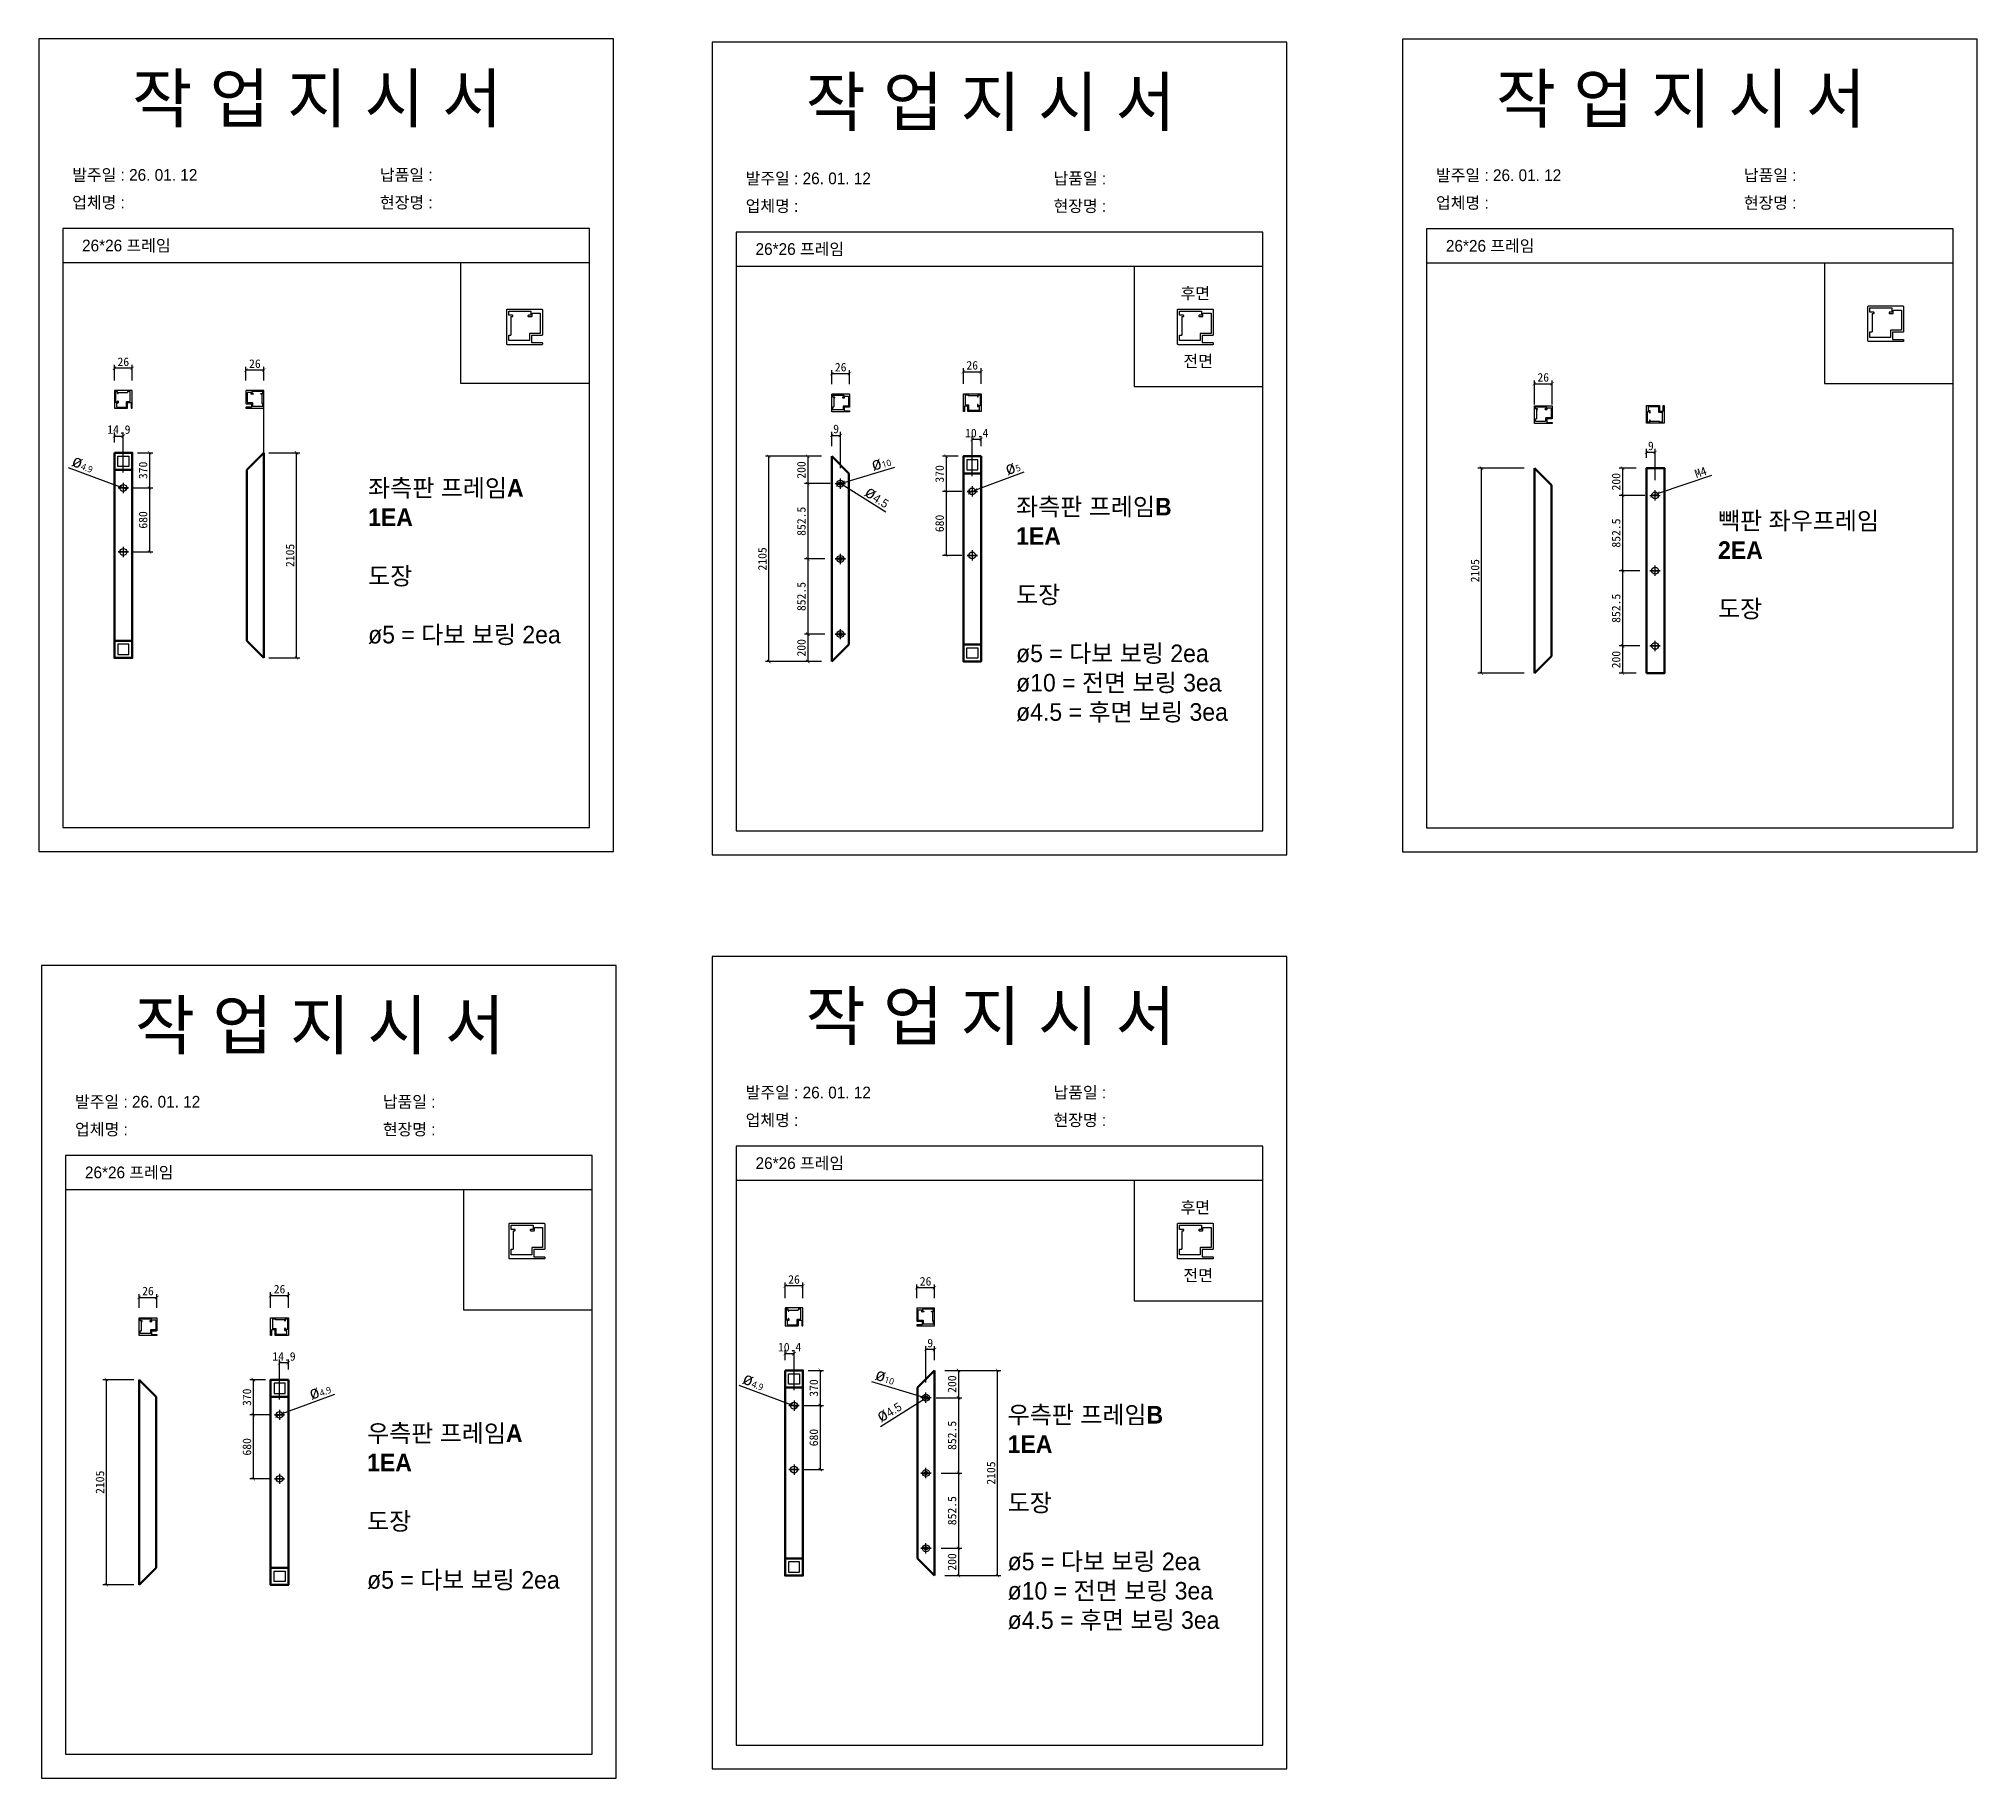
# Model space of a CAD drawing. Header units: millimetres. Extents: x -44117 to 256353, y -2095463 to 65325.
# Drawn here: x 119536 to 125204, y -623119 to -618033 of the extents above; entities that cross this region are included whole.
import ezdxf

# ---------------------------------------------------------------- set-up
doc = ezdxf.new("R2010")
doc.units = ezdxf.units.MM
doc.header["$LTSCALE"] = 10
doc.layers.add('Layer1', color=7, linetype='Continuous', lineweight=70)
doc.dimstyles.new('ISO-25', dxfattribs={"dimtxt": 2.5, "dimasz": 2.5, "dimexe": 1, "dimexo": 1, "dimtad": 1, "dimtxsty": 'Standard', "dimblk": 'ARCHTICK', "dimcen": 2.5, "dimadec": 0, "dimazin": 0, "dimtfac": 1, "dimtmove": 0, "dimatfit": 3, "dimfxl": 0, "dimarcsym": 0})

msp = doc.modelspace()

# ---------------------------------------------------------------- texts
at = {"attachment_point": 1}
for s, heights, insert, char_height in [('{\\fGulim|b0|i0|c129|p50;작 업 지 시 서}', [-155.84554], (119808.88692, -618137.02024), 140), ('{\\fGulim|b0|i0|c129|p50;작 업 지 시 서}', [-155.84554], (121778.06625, -618147.26815), 140), ('{\\fGulim|b0|i0|c129|p50;작 업 지 시 서}', [-155.84554], (123796.43526, -618137.9669), 140), ('{\\fGulim|b0|i0|c129|p50;발주일 : 26. 01. 12}', [-38.18216], (119633.67757, -618413.74067), 34.3), ('{\\fGulim|b0|i0|c129|p50;납품일 :}', [-37.67976], (120533.65555, -618413.74067), 34.3), ('{\\fGulim|b0|i0|c129|p50;발주일 : 26. 01. 12}', [-38.18216], (121602.85689, -618423.98857), 34.3), ('{\\fGulim|b0|i0|c129|p50;납품일 :}', [-37.67976], (122502.83488, -618423.98857), 34.3), ('{\\fGulim|b0|i0|c129|p50;발주일 : 26. 01. 12}', [-38.18216], (123621.22591, -618414.68732), 34.3), ('{\\fGulim|b0|i0|c129|p50;납품일 :}', [-37.67976], (124521.20389, -618414.68732), 34.3), ('{\\fGulim|b0|i0|c129|p50;업체명 : }', [-38.2735], (119633.67757, -618494.39684), 34.3), ('{\\fGulim|b0|i0|c129|p50;현장명 : }', [-38.2735], (120533.65555, -618494.39684), 34.3), ('{\\fGulim|b0|i0|c129|p50;업체명 : }', [-38.2735], (123621.22591, -618495.3435), 34.3), ('{\\fGulim|b0|i0|c129|p50;현장명 : }', [-38.2735], (124521.20389, -618495.3435), 34.3), ('{\\fGulim|b0|i0|c129|p50;업체명 : }', [-38.2735], (121602.85689, -618504.64475), 34.3), ('{\\fGulim|b0|i0|c129|p50;현장명 : }', [-38.2735], (122502.83488, -618504.64475), 34.3), ('{\\fGulim|b0|i0|c129|p50;26*26 프레임}', [-38.22783], (119662.64015, -618620.26542), 34.3), ('{\\fGulim|b0|i0|c129|p50;26*26 프레임}', [-38.22783], (121631.81948, -618630.51332), 34.3), ('{\\fGulim|b0|i0|c129|p50;26*26 프레임}', [-38.22783], (123650.18849, -618621.21207), 34.3), ('{\\fGulim|b0|i0|c129|p50;후면}', [-38.18216], (122874.55614, -618759.98362), 34.3), ('{\\fGulim|b0|i0|c129|p50;전면}', [-37.08602], (122882.75, -618958.34332), 34.3), ('{\\fGulim|b1|i0|c129|p50;좌측판 프레임A\\P1EA\\P\\P도장\\P\\P\\fGulim|b0|i0|c129|p50;ø5 = 다보 보링 2ea}', [-491.54027], (120498.99395, -619320.52179), 51.45), ('{\\fGulim|b1|i0|c129|p50;좌측판 프레임B\\P1EA\\P\\P도장\\P\\P\\fGulim|b0|i0|c129|p50;ø5 = 다보 보링 2ea\\Pø10 = 전면 보링 3ea\\Pø4.5 = 후면 보링 3ea}', [-667.69886], (122393.50713, -619375.3361), 51.45), ('{\\fGulim|b1|i0|c129|p50;빽판 좌우프레임\\P2EA\\P\\P도장}', [-317.00278], (124445.76483, -619416.58236), 51.45), ('{\\fGulim|b0|i0|c129|p50;작 업 지 시 서}', [-155.84554], (121778.06625, -620820.20868), 140), ('{\\fGulim|b0|i0|c129|p50;작 업 지 시 서}', [-155.84554], (119817.33169, -620847.27446), 140), ('{\\fGulim|b0|i0|c129|p50;발주일 : 26. 01. 12}', [-38.18216], (121602.85689, -621096.9291), 34.3), ('{\\fGulim|b0|i0|c129|p50;납품일 :}', [-37.67976], (122502.83488, -621096.9291), 34.3), ('{\\fGulim|b0|i0|c129|p50;발주일 : 26. 01. 12}', [-38.18216], (119642.12234, -621123.99488), 34.3), ('{\\fGulim|b0|i0|c129|p50;납품일 :}', [-37.67976], (120542.10032, -621123.99488), 34.3), ('{\\fGulim|b0|i0|c129|p50;업체명 : }', [-38.2735], (119642.12234, -621204.65106), 34.3), ('{\\fGulim|b0|i0|c129|p50;현장명 : }', [-38.2735], (120542.10032, -621204.65106), 34.3), ('{\\fGulim|b0|i0|c129|p50;업체명 : }', [-38.2735], (121602.85689, -621177.58528), 34.3), ('{\\fGulim|b0|i0|c129|p50;현장명 : }', [-38.2735], (122502.83488, -621177.58528), 34.3), ('{\\fGulim|b0|i0|c129|p50;26*26 프레임}', [-38.22783], (119671.08492, -621330.51964), 34.3), ('{\\fGulim|b0|i0|c129|p50;26*26 프레임}', [-38.22783], (121631.81948, -621303.45386), 34.3), ('{\\fGulim|b0|i0|c129|p50;후면}', [-38.18216], (122874.55614, -621432.92415), 34.3), ('{\\fGulim|b0|i0|c129|p50;전면}', [-37.08602], (122882.75, -621631.28385), 34.3), ('{\\fGulim|b1|i0|c129|p50;우측판 프레임B\\P1EA\\P\\P도장\\P\\P\\fGulim|b0|i0|c129|p50;ø5 = 다보 보링 2ea\\Pø10 = 전면 보링 3ea\\Pø4.5 = 후면 보링 3ea}', [-667.69886], (122368.80702, -622030.58735), 51.45), ('{\\fGulim|b1|i0|c129|p50;우측판 프레임A\\P1EA\\P\\P도장\\P\\P\\fGulim|b0|i0|c129|p50;ø5 = 다보 보링 2ea}', [830.82137], (120495.91359, -622084.53047), 51.45)]:
    msp.add_mtext_dynamic_manual_height_columns(s, width=3307.3198183, gutter_width=12.5, heights=heights, dxfattribs=dict(at, insert=insert, char_height=char_height))

# ---------------------------------------------------------------- blocks, each defined once
blk = doc.blocks.new('_ArchTick')
at = {"color": 0, "linetype": 'ByBlock', "const_width": 0.15}
blk.add_lwpolyline([(-0.5, -0.5), (0.5, 0.5)], dxfattribs=at)
blk = doc.blocks.new('*D4429')
at = {"color": 0, "lineweight": -2}
for p, q in [((123878.8, -619288.2), (123744, -619288.2)), ((123754, -619888.2), (123754, -619288.2)), ((123878.8, -619888.2), (123744, -619888.2))]:
    blk.add_line(p, q, dxfattribs=at)
at = {"layer": 'Defpoints', "color": 0}
for p in [(123754, -619288.2), (123908.8, -619288.2), (123908.8, -619888.2)]:
    blk.add_point(p, dxfattribs=at)
at = {"color": 0, "lineweight": -2, "xscale": 10, "yscale": 10, "zscale": 10}
for p, rotation in [((123754, -619288.2), 90), ((123754, -619888.2), 270)]:
    blk.add_blockref('_ArchTick', p, dxfattribs=dict(at, rotation=rotation))
at = {"color": 0, "insert": (123735.3, -619588.2), "char_height": 25, "attachment_point": 5, "rotation": 90}
blk.add_mtext('2105', dxfattribs=at)
blk = doc.blocks.new('*D4430')
at = {"color": 0, "lineweight": -2}
for p, q in [((124426.6, -619309.8), (124270.8, -619362.1)), ((124251.9, -619368.5), (124270.8, -619362.1)), ((124251.9, -619368.5), (124251.9, -619368.5))]:
    blk.add_line(p, q, dxfattribs=at)
at = {"layer": 'Defpoints', "color": 0}
for p in [(124251.9, -619368.5), (124270.8, -619362.1)]:
    blk.add_point(p, dxfattribs=at)
at = {"color": 0, "lineweight": -2, "xscale": 10, "yscale": 10, "zscale": 10}
for p, rotation in [((124251.9, -619368.5), 18.56681303788631), ((124270.8, -619362.1), 198.5668130378863)]:
    blk.add_blockref('_ArchTick', p, dxfattribs=dict(at, rotation=rotation))
at = {"color": 0, "insert": (124395, -619300.6), "char_height": 25, "attachment_point": 5, "rotation": 18.5668}
blk.add_mtext('M4', dxfattribs=at)
blk = doc.blocks.new('*D4431')
at = {"color": 0, "lineweight": -2}
for p, q in [((123908.8, -619102), (123908.8, -619031.8)), ((123908.8, -619041.8), (123960.8, -619041.8)), ((123960.8, -619102), (123960.8, -619031.8))]:
    blk.add_line(p, q, dxfattribs=at)
at = {"layer": 'Defpoints', "color": 0}
for p in [(123960.8, -619041.8), (123908.8, -619132), (123960.8, -619132)]:
    blk.add_point(p, dxfattribs=at)
at = {"color": 0, "lineweight": -2, "xscale": 10, "yscale": 10, "zscale": 10, "rotation": 180}
blk.add_blockref('_ArchTick', (123908.8, -619041.8), dxfattribs=at)
at = {"color": 0, "lineweight": -2, "xscale": 10, "yscale": 10, "zscale": 10}
blk.add_blockref('_ArchTick', (123960.8, -619041.8), dxfattribs=at)
at = {"color": 0, "insert": (123934.8, -619023), "char_height": 25, "attachment_point": 5}
blk.add_mtext('26', dxfattribs=at)
blk = doc.blocks.new('*D4435')
at = {"color": 0, "lineweight": -2}
for p, q in [((124236.9, -619258.2), (124236.9, -619232)), ((124261.9, -619323.2), (124261.9, -619232)), ((124236.9, -619242), (124261.9, -619242))]:
    blk.add_line(p, q, dxfattribs=at)
at = {"layer": 'Defpoints', "color": 0}
for p in [(124236.9, -619288.2), (124261.9, -619242), (124261.9, -619353.2)]:
    blk.add_point(p, dxfattribs=at)
at = {"color": 0, "lineweight": -2, "xscale": 10, "yscale": 10, "zscale": 10, "rotation": 180}
blk.add_blockref('_ArchTick', (124236.9, -619242), dxfattribs=at)
at = {"color": 0, "lineweight": -2, "xscale": 10, "yscale": 10, "zscale": 10}
blk.add_blockref('_ArchTick', (124261.9, -619242), dxfattribs=at)
at = {"color": 0, "insert": (124249.4, -619223.2), "char_height": 25, "attachment_point": 5}
blk.add_mtext('9', dxfattribs=at)
blk = doc.blocks.new('*D4436')
at = {"color": 0, "lineweight": -2}
for p, q in [((124206.9, -619288.2), (124156.7, -619288.2)), ((124166.7, -619288.2), (124166.7, -619368.2)), ((124231.9, -619368.2), (124156.7, -619368.2))]:
    blk.add_line(p, q, dxfattribs=at)
at = {"layer": 'Defpoints', "color": 0}
for p in [(124236.9, -619288.2), (124166.7, -619368.2), (124261.9, -619368.2)]:
    blk.add_point(p, dxfattribs=at)
at = {"color": 0, "lineweight": -2, "xscale": 10, "yscale": 10, "zscale": 10}
for p, rotation in [((124166.7, -619288.2), 90), ((124166.7, -619368.2), 270)]:
    blk.add_blockref('_ArchTick', p, dxfattribs=dict(at, rotation=rotation))
at = {"color": 0, "insert": (124148, -619328.2), "char_height": 25, "attachment_point": 5, "rotation": 90}
blk.add_mtext('200', dxfattribs=at)
blk = doc.blocks.new('*D4437')
at = {"color": 0, "lineweight": -2}
for p, q in [((124216.9, -619368.2), (124156.7, -619368.2)), ((124166.7, -619368.2), (124166.7, -619588.2)), ((124216.9, -619588.2), (124156.7, -619588.2))]:
    blk.add_line(p, q, dxfattribs=at)
at = {"layer": 'Defpoints', "color": 0}
for p in [(124246.9, -619368.2), (124166.7, -619588.2), (124246.9, -619588.2)]:
    blk.add_point(p, dxfattribs=at)
at = {"color": 0, "lineweight": -2, "xscale": 10, "yscale": 10, "zscale": 10}
for p, rotation in [((124166.7, -619368.2), 90), ((124166.7, -619588.2), 270)]:
    blk.add_blockref('_ArchTick', p, dxfattribs=dict(at, rotation=rotation))
at = {"color": 0, "insert": (124148, -619478.2), "char_height": 25, "attachment_point": 5, "rotation": 90}
blk.add_mtext('852.5', dxfattribs=at)
blk = doc.blocks.new('*D4438')
at = {"color": 0, "lineweight": -2}
for p, q in [((124216.9, -619588.2), (124156.7, -619588.2)), ((124166.7, -619588.2), (124166.7, -619808.2)), ((124216.9, -619808.2), (124156.7, -619808.2))]:
    blk.add_line(p, q, dxfattribs=at)
at = {"layer": 'Defpoints', "color": 0}
for p in [(124246.9, -619588.2), (124166.7, -619808.2), (124246.9, -619808.2)]:
    blk.add_point(p, dxfattribs=at)
at = {"color": 0, "lineweight": -2, "xscale": 10, "yscale": 10, "zscale": 10}
for p, rotation in [((124166.7, -619588.2), 90), ((124166.7, -619808.2), 270)]:
    blk.add_blockref('_ArchTick', p, dxfattribs=dict(at, rotation=rotation))
at = {"color": 0, "insert": (124148, -619698.2), "char_height": 25, "attachment_point": 5, "rotation": 90}
blk.add_mtext('852.5', dxfattribs=at)
blk = doc.blocks.new('*D4439')
at = {"color": 0, "lineweight": -2}
for p, q in [((124216.9, -619808.2), (124156.7, -619808.2)), ((124166.7, -619808.2), (124166.7, -619888.2)), ((124206.9, -619888.2), (124156.7, -619888.2))]:
    blk.add_line(p, q, dxfattribs=at)
at = {"layer": 'Defpoints', "color": 0}
for p in [(124246.9, -619808.2), (124166.7, -619888.2), (124236.9, -619888.2)]:
    blk.add_point(p, dxfattribs=at)
at = {"color": 0, "lineweight": -2, "xscale": 10, "yscale": 10, "zscale": 10}
for p, rotation in [((124166.7, -619808.2), 90), ((124166.7, -619888.2), 270)]:
    blk.add_blockref('_ArchTick', p, dxfattribs=dict(at, rotation=rotation))
at = {"color": 0, "insert": (124148, -619848.2), "char_height": 25, "attachment_point": 5, "rotation": 90}
blk.add_mtext('200', dxfattribs=at)
blk = doc.blocks.new('*D4442')
at = {"color": 0, "lineweight": -2}
for p, q in [((121824.7, -619253.7), (121660.5, -619253.7)), ((121670.5, -619853.7), (121670.5, -619253.7)), ((121824.7, -619853.7), (121660.5, -619853.7))]:
    blk.add_line(p, q, dxfattribs=at)
at = {"layer": 'Defpoints', "color": 0}
for p in [(121670.5, -619253.7), (121854.7, -619253.7), (121854.7, -619853.7)]:
    blk.add_point(p, dxfattribs=at)
at = {"color": 0, "lineweight": -2, "xscale": 10, "yscale": 10, "zscale": 10}
for p, rotation in [((121670.5, -619253.7), 90), ((121670.5, -619853.7), 270)]:
    blk.add_blockref('_ArchTick', p, dxfattribs=dict(at, rotation=rotation))
at = {"color": 0, "insert": (121651.7, -619553.7), "char_height": 25, "attachment_point": 5, "rotation": 90}
blk.add_mtext('2105', dxfattribs=at)
blk = doc.blocks.new('*D4443')
at = {"color": 0, "lineweight": -2}
for p, q in [((121854.7, -619223.7), (121854.7, -619182.5)), ((121854.7, -619192.5), (121879.7, -619192.5)), ((121879.7, -619288.7), (121879.7, -619182.5))]:
    blk.add_line(p, q, dxfattribs=at)
at = {"layer": 'Defpoints', "color": 0}
for p in [(121879.7, -619192.5), (121854.7, -619253.7), (121879.7, -619318.7)]:
    blk.add_point(p, dxfattribs=at)
at = {"color": 0, "lineweight": -2, "xscale": 10, "yscale": 10, "zscale": 10, "rotation": 180}
blk.add_blockref('_ArchTick', (121854.7, -619192.5), dxfattribs=at)
at = {"color": 0, "lineweight": -2, "xscale": 10, "yscale": 10, "zscale": 10}
blk.add_blockref('_ArchTick', (121879.7, -619192.5), dxfattribs=at)
at = {"color": 0, "insert": (121867.2, -619173.8), "char_height": 25, "attachment_point": 5}
blk.add_mtext('9', dxfattribs=at)
blk = doc.blocks.new('*D4444')
at = {"color": 0, "lineweight": -2}
for p, q in [((122038.4, -619286.4), (121889.3, -619330.9)), ((121870.1, -619336.6), (121889.3, -619330.9)), ((121870.1, -619336.6), (121870.1, -619336.6))]:
    blk.add_line(p, q, dxfattribs=at)
at = {"layer": 'Defpoints', "color": 0}
for p in [(121870.1, -619336.6), (121889.3, -619330.9)]:
    blk.add_point(p, dxfattribs=at)
at = {"color": 0, "lineweight": -2, "xscale": 10, "yscale": 10, "zscale": 10}
for p, rotation in [((121870.1, -619336.6), 16.62238534215679), ((121889.3, -619330.9), 196.6223853421568)]:
    blk.add_blockref('_ArchTick', p, dxfattribs=dict(at, rotation=rotation))
at = {"color": 0, "insert": (121998.3, -619271.2), "char_height": 25, "attachment_point": 5, "rotation": 16.6224}
blk.add_mtext('{\\fGulim|b0|i0|c129|p50;\\H1.4583x;ø\\fMalgun Gothic|b0|i0|c129|p50;\\H0.51429x;10}', dxfattribs=at)
blk = doc.blocks.new('*D4445')
at = {"color": 0, "lineweight": -2}
for p, q in [((121875.5, -619331.1), (121875.5, -619331.1)), ((121875.5, -619331.1), (121883.9, -619336.4)), ((122012.4, -619417.5), (121883.9, -619336.4))]:
    blk.add_line(p, q, dxfattribs=at)
at = {"layer": 'Defpoints', "color": 0}
for p in [(121875.5, -619331.1), (121883.9, -619336.4)]:
    blk.add_point(p, dxfattribs=at)
at = {"color": 0, "lineweight": -2, "xscale": 10, "yscale": 10, "zscale": 10}
for p, rotation in [((121875.5, -619331.1), 327.7574302875042), ((121883.9, -619336.4), 147.7574302875042)]:
    blk.add_blockref('_ArchTick', p, dxfattribs=dict(at, rotation=rotation))
at = {"color": 0, "insert": (121988.7, -619371.8), "char_height": 25, "attachment_point": 5, "rotation": 327.7574}
blk.add_mtext('{\\fGulim|b0|i0|c129|p50;\\H1.4583x;ø\\H0.68573x;4.5}', dxfattribs=at)
blk = doc.blocks.new('*D4446')
at = {"color": 0, "lineweight": -2}
for p, q in [((121824.7, -619253.7), (121774.5, -619253.7)), ((121784.5, -619253.7), (121784.5, -619333.7)), ((121849.7, -619333.7), (121774.5, -619333.7))]:
    blk.add_line(p, q, dxfattribs=at)
at = {"layer": 'Defpoints', "color": 0}
for p in [(121854.7, -619253.7), (121784.5, -619333.7), (121879.7, -619333.7)]:
    blk.add_point(p, dxfattribs=at)
at = {"color": 0, "lineweight": -2, "xscale": 10, "yscale": 10, "zscale": 10}
for p, rotation in [((121784.5, -619253.7), 90), ((121784.5, -619333.7), 270)]:
    blk.add_blockref('_ArchTick', p, dxfattribs=dict(at, rotation=rotation))
at = {"color": 0, "insert": (121765.8, -619293.7), "char_height": 25, "attachment_point": 5, "rotation": 90}
blk.add_mtext('200', dxfattribs=at)
blk = doc.blocks.new('*D4447')
at = {"color": 0, "lineweight": -2}
for p, q in [((121834.7, -619333.7), (121774.5, -619333.7)), ((121784.5, -619333.7), (121784.5, -619553.7)), ((121834.7, -619553.7), (121774.5, -619553.7))]:
    blk.add_line(p, q, dxfattribs=at)
at = {"layer": 'Defpoints', "color": 0}
for p in [(121864.7, -619333.7), (121784.5, -619553.7), (121864.7, -619553.7)]:
    blk.add_point(p, dxfattribs=at)
at = {"color": 0, "lineweight": -2, "xscale": 10, "yscale": 10, "zscale": 10}
for p, rotation in [((121784.5, -619333.7), 90), ((121784.5, -619553.7), 270)]:
    blk.add_blockref('_ArchTick', p, dxfattribs=dict(at, rotation=rotation))
at = {"color": 0, "insert": (121765.8, -619443.7), "char_height": 25, "attachment_point": 5, "rotation": 90}
blk.add_mtext('852.5', dxfattribs=at)
blk = doc.blocks.new('*D4448')
at = {"color": 0, "lineweight": -2}
for p, q in [((121834.7, -619553.7), (121774.5, -619553.7)), ((121784.5, -619553.7), (121784.5, -619773.7)), ((121834.7, -619773.7), (121774.5, -619773.7))]:
    blk.add_line(p, q, dxfattribs=at)
at = {"layer": 'Defpoints', "color": 0}
for p in [(121864.7, -619553.7), (121784.5, -619773.7), (121864.7, -619773.7)]:
    blk.add_point(p, dxfattribs=at)
at = {"color": 0, "lineweight": -2, "xscale": 10, "yscale": 10, "zscale": 10}
for p, rotation in [((121784.5, -619553.7), 90), ((121784.5, -619773.7), 270)]:
    blk.add_blockref('_ArchTick', p, dxfattribs=dict(at, rotation=rotation))
at = {"color": 0, "insert": (121765.8, -619663.7), "char_height": 25, "attachment_point": 5, "rotation": 90}
blk.add_mtext('852.5', dxfattribs=at)
blk = doc.blocks.new('*D4449')
at = {"color": 0, "lineweight": -2}
for p, q in [((121834.7, -619773.7), (121774.5, -619773.7)), ((121784.5, -619773.7), (121784.5, -619853.7)), ((121824.7, -619853.7), (121774.5, -619853.7))]:
    blk.add_line(p, q, dxfattribs=at)
at = {"layer": 'Defpoints', "color": 0}
for p in [(121864.7, -619773.7), (121784.5, -619853.7), (121854.7, -619853.7)]:
    blk.add_point(p, dxfattribs=at)
at = {"color": 0, "lineweight": -2, "xscale": 10, "yscale": 10, "zscale": 10}
for p, rotation in [((121784.5, -619773.7), 90), ((121784.5, -619853.7), 270)]:
    blk.add_blockref('_ArchTick', p, dxfattribs=dict(at, rotation=rotation))
at = {"color": 0, "insert": (121765.8, -619813.7), "char_height": 25, "attachment_point": 5, "rotation": 90}
blk.add_mtext('200', dxfattribs=at)
blk = doc.blocks.new('*D4450')
at = {"color": 0, "lineweight": -2}
for p, q in [((121854.7, -619042.5), (121854.7, -619002)), ((121906.7, -619042.5), (121906.7, -619002)), ((121854.7, -619012), (121906.7, -619012))]:
    blk.add_line(p, q, dxfattribs=at)
at = {"layer": 'Defpoints', "color": 0}
for p in [(121906.7, -619012), (121854.7, -619072.5), (121906.7, -619072.5)]:
    blk.add_point(p, dxfattribs=at)
at = {"color": 0, "lineweight": -2, "xscale": 10, "yscale": 10, "zscale": 10, "rotation": 180}
blk.add_blockref('_ArchTick', (121854.7, -619012), dxfattribs=at)
at = {"color": 0, "lineweight": -2, "xscale": 10, "yscale": 10, "zscale": 10}
blk.add_blockref('_ArchTick', (121906.7, -619012), dxfattribs=at)
at = {"color": 0, "insert": (121880.7, -618993.3), "char_height": 25, "attachment_point": 5}
blk.add_mtext('26', dxfattribs=at)
blk = doc.blocks.new('*D4451')
at = {"color": 0, "lineweight": -2}
for p, q in [((122239.3, -619042.1), (122239.3, -618996.5)), ((122239.3, -619006.5), (122291.3, -619006.5)), ((122291.3, -619042.1), (122291.3, -618996.5))]:
    blk.add_line(p, q, dxfattribs=at)
at = {"layer": 'Defpoints', "color": 0}
for p in [(122291.3, -619006.5), (122239.3, -619072.1), (122291.3, -619072.1)]:
    blk.add_point(p, dxfattribs=at)
at = {"color": 0, "lineweight": -2, "xscale": 10, "yscale": 10, "zscale": 10, "rotation": 180}
blk.add_blockref('_ArchTick', (122239.3, -619006.5), dxfattribs=at)
at = {"color": 0, "lineweight": -2, "xscale": 10, "yscale": 10, "zscale": 10}
blk.add_blockref('_ArchTick', (122291.3, -619006.5), dxfattribs=at)
at = {"color": 0, "insert": (122265.3, -618987.8), "char_height": 25, "attachment_point": 5}
blk.add_mtext('26', dxfattribs=at)
blk = doc.blocks.new('*D4452')
at = {"color": 0, "lineweight": -2}
for p, q in [((119622.4, -619286.6), (119773.9, -619342.8)), ((119792.7, -619349.8), (119773.9, -619342.8)), ((119792.7, -619349.8), (119792.7, -619349.8))]:
    blk.add_line(p, q, dxfattribs=at)
at = {"layer": 'Defpoints', "color": 0}
for p in [(119773.9, -619342.8), (119792.7, -619349.8)]:
    blk.add_point(p, dxfattribs=at)
at = {"color": 0, "lineweight": -2, "xscale": 10, "yscale": 10, "zscale": 10}
for p, rotation in [((119773.9, -619342.8), 339.649654555975), ((119792.7, -619349.8), 159.649654555975)]:
    blk.add_blockref('_ArchTick', p, dxfattribs=dict(at, rotation=rotation))
at = {"color": 0, "insert": (119665.9, -619275.1), "char_height": 25, "attachment_point": 5, "rotation": 339.6497}
blk.add_mtext('{\\fGulim|b0|i0|c129|p50;\\H1.4583x;ø\\fMalgun Gothic|b0|i0|c129|p50;\\H0.51429x;4.9}', dxfattribs=at)
blk = doc.blocks.new('*D4453')
at = {"color": 0, "lineweight": -2}
for p, q in [((119757.3, -619213.5), (119757.3, -619184.4)), ((119757.3, -619194.4), (119783.3, -619194.4)), ((119783.3, -619301.3), (119783.3, -619184.4))]:
    blk.add_line(p, q, dxfattribs=at)
at = {"layer": 'Defpoints', "color": 0}
for p in [(119783.3, -619194.4), (119757.3, -619243.5), (119783.3, -619331.3)]:
    blk.add_point(p, dxfattribs=at)
at = {"color": 0, "lineweight": -2, "xscale": 10, "yscale": 10, "zscale": 10, "rotation": 180}
blk.add_blockref('_ArchTick', (119757.3, -619194.4), dxfattribs=at)
at = {"color": 0, "lineweight": -2, "xscale": 10, "yscale": 10, "zscale": 10}
blk.add_blockref('_ArchTick', (119783.3, -619194.4), dxfattribs=at)
at = {"color": 0, "insert": (119770.3, -619175.6), "char_height": 25, "attachment_point": 5}
blk.add_mtext('14.9', dxfattribs=at)
blk = doc.blocks.new('*D4454')
at = {"color": 0, "lineweight": -2}
for p, q in [((119824.3, -619243.5), (119869.9, -619243.5)), ((119859.9, -619243.5), (119859.9, -619346.3)), ((119813.3, -619346.3), (119869.9, -619346.3))]:
    blk.add_line(p, q, dxfattribs=at)
at = {"layer": 'Defpoints', "color": 0}
for p in [(119809.3, -619243.5), (119798.3, -619346.3), (119859.9, -619346.3)]:
    blk.add_point(p, dxfattribs=at)
at = {"color": 0, "lineweight": -2, "xscale": 10, "yscale": 10, "zscale": 10}
for p, rotation in [((119859.9, -619243.5), 90), ((119859.9, -619346.3), 270)]:
    blk.add_blockref('_ArchTick', p, dxfattribs=dict(at, rotation=rotation))
at = {"color": 0, "insert": (119841.1, -619294.9), "char_height": 25, "attachment_point": 5, "rotation": 90}
blk.add_mtext('370', dxfattribs=at)
blk = doc.blocks.new('*D4455')
at = {"color": 0, "lineweight": -2}
for p, q in [((119813.3, -619346.3), (119869.9, -619346.3)), ((119859.9, -619346.3), (119859.9, -619533.4)), ((119813.3, -619533.4), (119869.9, -619533.4))]:
    blk.add_line(p, q, dxfattribs=at)
at = {"layer": 'Defpoints', "color": 0}
for p in [(119798.3, -619346.3), (119798.3, -619533.4), (119859.9, -619533.4)]:
    blk.add_point(p, dxfattribs=at)
at = {"color": 0, "lineweight": -2, "xscale": 10, "yscale": 10, "zscale": 10}
for p, rotation in [((119859.9, -619346.3), 90), ((119859.9, -619533.4), 270)]:
    blk.add_blockref('_ArchTick', p, dxfattribs=dict(at, rotation=rotation))
at = {"color": 0, "insert": (119841.1, -619439.8), "char_height": 25, "attachment_point": 5, "rotation": 90}
blk.add_mtext('680', dxfattribs=at)
blk = doc.blocks.new('*D4456')
at = {"color": 0, "lineweight": -2}
for p, q in [((120208.9, -619243.5), (120299.5, -619243.5)), ((120289.5, -619843.5), (120289.5, -619243.5)), ((120208.9, -619843.5), (120299.5, -619843.5))]:
    blk.add_line(p, q, dxfattribs=at)
at = {"layer": 'Defpoints', "color": 0}
for p in [(120193.9, -619243.5), (120289.5, -619243.5), (120193.9, -619843.5)]:
    blk.add_point(p, dxfattribs=at)
at = {"color": 0, "lineweight": -2, "xscale": 10, "yscale": 10, "zscale": 10}
for p, rotation in [((120289.5, -619243.5), 90), ((120289.5, -619843.5), 270)]:
    blk.add_blockref('_ArchTick', p, dxfattribs=dict(at, rotation=rotation))
at = {"color": 0, "insert": (120270.8, -619543.5), "char_height": 25, "attachment_point": 5, "rotation": 90}
blk.add_mtext('2105', dxfattribs=at)
blk = doc.blocks.new('*D4457')
at = {"color": 0, "lineweight": -2}
for p, q in [((122416.6, -619300.4), (122274.7, -619353.1)), ((122255.9, -619360), (122274.7, -619353.1)), ((122255.9, -619360), (122255.9, -619360))]:
    blk.add_line(p, q, dxfattribs=at)
at = {"layer": 'Defpoints', "color": 0}
for p in [(122255.9, -619360), (122274.7, -619353.1)]:
    blk.add_point(p, dxfattribs=at)
at = {"color": 0, "lineweight": -2, "xscale": 10, "yscale": 10, "zscale": 10}
for p, rotation in [((122274.7, -619353.1), 200.3503454443377), ((122255.9, -619360), 20.3503454443377)]:
    blk.add_blockref('_ArchTick', p, dxfattribs=dict(at, rotation=rotation))
at = {"color": 0, "insert": (122382.7, -619285.3), "char_height": 25, "attachment_point": 5, "rotation": 20.3503}
blk.add_mtext('{\\fGulim|b0|i0|c129|p50;\\H1.4583x;ø\\fMalgun Gothic|b0|i0|c129|p50;\\H0.51429x;5}', dxfattribs=at)
blk = doc.blocks.new('*D4458')
at = {"color": 0, "lineweight": -2}
for p, q in [((122265.3, -619311.5), (122265.3, -619194.6)), ((122291.3, -619204.6), (122265.3, -619204.6)), ((122291.3, -619223.7), (122291.3, -619194.6))]:
    blk.add_line(p, q, dxfattribs=at)
at = {"layer": 'Defpoints', "color": 0}
for p in [(122265.3, -619204.6), (122291.3, -619253.7), (122265.3, -619341.5)]:
    blk.add_point(p, dxfattribs=at)
at = {"color": 0, "lineweight": -2, "xscale": 10, "yscale": 10, "zscale": 10, "rotation": 180}
blk.add_blockref('_ArchTick', (122265.3, -619204.6), dxfattribs=at)
at = {"color": 0, "lineweight": -2, "xscale": 10, "yscale": 10, "zscale": 10}
blk.add_blockref('_ArchTick', (122291.3, -619204.6), dxfattribs=at)
at = {"color": 0, "insert": (122278.3, -619185.9), "char_height": 25, "attachment_point": 5}
blk.add_mtext('10.4', dxfattribs=at)
blk = doc.blocks.new('*D4459')
at = {"color": 0, "lineweight": -2}
for p, q in [((120400.9, -621996.9), (120249.4, -622053.1)), ((120230.6, -622060), (120249.4, -622053.1)), ((120230.6, -622060), (120230.6, -622060))]:
    blk.add_line(p, q, dxfattribs=at)
at = {"layer": 'Defpoints', "color": 0}
for p in [(120230.6, -622060), (120249.4, -622053.1)]:
    blk.add_point(p, dxfattribs=at)
at = {"color": 0, "lineweight": -2, "xscale": 10, "yscale": 10, "zscale": 10}
for p, rotation in [((120230.6, -622060), 20.3503454443377), ((120249.4, -622053.1), 200.3503454443377)]:
    blk.add_blockref('_ArchTick', p, dxfattribs=dict(at, rotation=rotation))
at = {"color": 0, "insert": (120357.4, -621985.3), "char_height": 25, "attachment_point": 5, "rotation": 20.3503}
blk.add_mtext('{\\fGulim|b0|i0|c129|p50;\\H1.4583x;ø\\fMalgun Gothic|b0|i0|c129|p50;\\H0.51429x;4.9}', dxfattribs=at)
blk = doc.blocks.new('*D4460')
at = {"color": 0, "lineweight": -2}
for p, q in [((120240, -622011.6), (120240, -621894.6)), ((120266, -621923.7), (120266, -621894.6)), ((120266, -621904.6), (120240, -621904.6))]:
    blk.add_line(p, q, dxfattribs=at)
at = {"layer": 'Defpoints', "color": 0}
for p in [(120240, -621904.6), (120266, -621953.7), (120240, -622041.6)]:
    blk.add_point(p, dxfattribs=at)
at = {"color": 0, "lineweight": -2, "xscale": 10, "yscale": 10, "zscale": 10, "rotation": 180}
blk.add_blockref('_ArchTick', (120240, -621904.6), dxfattribs=at)
at = {"color": 0, "lineweight": -2, "xscale": 10, "yscale": 10, "zscale": 10}
blk.add_blockref('_ArchTick', (120266, -621904.6), dxfattribs=at)
at = {"color": 0, "insert": (120253, -621885.9), "char_height": 25, "attachment_point": 5}
blk.add_mtext('14.9', dxfattribs=at)
blk = doc.blocks.new('*D4461')
at = {"color": 0, "lineweight": -2}
for p, q in [((119814.4, -621953.7), (119723.8, -621953.7)), ((119733.8, -622553.7), (119733.8, -621953.7)), ((119814.4, -622553.7), (119723.8, -622553.7))]:
    blk.add_line(p, q, dxfattribs=at)
at = {"layer": 'Defpoints', "color": 0}
for p in [(119733.8, -621953.7), (119829.4, -621953.7), (119829.4, -622553.7)]:
    blk.add_point(p, dxfattribs=at)
at = {"color": 0, "lineweight": -2, "xscale": 10, "yscale": 10, "zscale": 10}
for p, rotation in [((119733.8, -621953.7), 90), ((119733.8, -622553.7), 270)]:
    blk.add_blockref('_ArchTick', p, dxfattribs=dict(at, rotation=rotation))
at = {"color": 0, "insert": (119715, -622253.7), "char_height": 25, "attachment_point": 5, "rotation": 90}
blk.add_mtext('2105', dxfattribs=at)
blk = doc.blocks.new('*D4462')
at = {"color": 0, "lineweight": -2}
for p, q in [((122184.9, -621926.7), (122349.1, -621926.7)), ((122339.1, -622526.7), (122339.1, -621926.7)), ((122184.9, -622526.7), (122349.1, -622526.7))]:
    blk.add_line(p, q, dxfattribs=at)
at = {"layer": 'Defpoints', "color": 0}
for p in [(122154.9, -621926.7), (122339.1, -621926.7), (122154.9, -622526.7)]:
    blk.add_point(p, dxfattribs=at)
at = {"color": 0, "lineweight": -2, "xscale": 10, "yscale": 10, "zscale": 10}
for p, rotation in [((122339.1, -621926.7), 90), ((122339.1, -622526.7), 270)]:
    blk.add_blockref('_ArchTick', p, dxfattribs=dict(at, rotation=rotation))
at = {"color": 0, "insert": (122320.4, -622226.7), "char_height": 25, "attachment_point": 5, "rotation": 90}
blk.add_mtext('2105', dxfattribs=at)
blk = doc.blocks.new('*D4463')
at = {"color": 0, "lineweight": -2}
for p, q in [((122129.9, -621961.7), (122129.9, -621855.5)), ((122154.9, -621865.5), (122129.9, -621865.5)), ((122154.9, -621896.7), (122154.9, -621855.5))]:
    blk.add_line(p, q, dxfattribs=at)
at = {"layer": 'Defpoints', "color": 0}
for p in [(122129.9, -621865.5), (122154.9, -621926.7), (122129.9, -621991.7)]:
    blk.add_point(p, dxfattribs=at)
at = {"color": 0, "lineweight": -2, "xscale": 10, "yscale": 10, "zscale": 10, "rotation": 180}
blk.add_blockref('_ArchTick', (122129.9, -621865.5), dxfattribs=at)
at = {"color": 0, "lineweight": -2, "xscale": 10, "yscale": 10, "zscale": 10}
blk.add_blockref('_ArchTick', (122154.9, -621865.5), dxfattribs=at)
at = {"color": 0, "insert": (122142.4, -621846.7), "char_height": 25, "attachment_point": 5}
blk.add_mtext('9', dxfattribs=at)
blk = doc.blocks.new('*D4464')
at = {"color": 0, "lineweight": -2}
for p, q in [((121971.2, -621959.3), (122120.3, -622003.8)), ((122139.5, -622009.5), (122120.3, -622003.8)), ((122139.5, -622009.5), (122139.5, -622009.5))]:
    blk.add_line(p, q, dxfattribs=at)
at = {"layer": 'Defpoints', "color": 0}
for p in [(122120.3, -622003.8), (122139.5, -622009.5)]:
    blk.add_point(p, dxfattribs=at)
at = {"color": 0, "lineweight": -2, "xscale": 10, "yscale": 10, "zscale": 10}
for p, rotation in [((122120.3, -622003.8), 343.3776146578551), ((122139.5, -622009.5), 163.3776146578551)]:
    blk.add_blockref('_ArchTick', p, dxfattribs=dict(at, rotation=rotation))
at = {"color": 0, "insert": (122011.3, -621944.2), "char_height": 25, "attachment_point": 5, "rotation": 343.3776}
blk.add_mtext('{\\fGulim|b0|i0|c129|p50;\\H1.4583x;ø\\fMalgun Gothic|b0|i0|c129|p50;\\H0.51429x;10}', dxfattribs=at)
blk = doc.blocks.new('*D4465')
at = {"color": 0, "lineweight": -2}
for p, q in [((121997.2, -622090.4), (122125.7, -622009.3)), ((122134.1, -622004), (122125.7, -622009.3)), ((122134.1, -622004), (122134.1, -622004))]:
    blk.add_line(p, q, dxfattribs=at)
at = {"layer": 'Defpoints', "color": 0}
for p in [(122125.7, -622009.3), (122134.1, -622004)]:
    blk.add_point(p, dxfattribs=at)
at = {"color": 0, "lineweight": -2, "xscale": 10, "yscale": 10, "zscale": 10}
for p, rotation in [((122125.7, -622009.3), 32.2425697124958), ((122134.1, -622004), 212.2425697124958)]:
    blk.add_blockref('_ArchTick', p, dxfattribs=dict(at, rotation=rotation))
at = {"color": 0, "insert": (122020.9, -622044.7), "char_height": 25, "attachment_point": 5, "rotation": 32.2426}
blk.add_mtext('{\\fGulim|b0|i0|c129|p50;\\H1.4583x;ø\\H0.68573x;4.5}', dxfattribs=at)
blk = doc.blocks.new('*D4466')
at = {"color": 0, "lineweight": -2}
for p, q in [((122184.9, -621926.7), (122235, -621926.7)), ((122225, -621926.7), (122225, -622006.7)), ((122159.9, -622006.7), (122235, -622006.7))]:
    blk.add_line(p, q, dxfattribs=at)
at = {"layer": 'Defpoints', "color": 0}
for p in [(122154.9, -621926.7), (122129.9, -622006.7), (122225, -622006.7)]:
    blk.add_point(p, dxfattribs=at)
at = {"color": 0, "lineweight": -2, "xscale": 10, "yscale": 10, "zscale": 10}
for p, rotation in [((122225, -621926.7), 90), ((122225, -622006.7), 270)]:
    blk.add_blockref('_ArchTick', p, dxfattribs=dict(at, rotation=rotation))
at = {"color": 0, "insert": (122206.3, -621966.7), "char_height": 25, "attachment_point": 5, "rotation": 90}
blk.add_mtext('200', dxfattribs=at)
blk = doc.blocks.new('*D4467')
at = {"color": 0, "lineweight": -2}
for p, q in [((122174.9, -622006.7), (122235, -622006.7)), ((122225, -622006.7), (122225, -622226.7)), ((122174.9, -622226.7), (122235, -622226.7))]:
    blk.add_line(p, q, dxfattribs=at)
at = {"layer": 'Defpoints', "color": 0}
for p in [(122144.9, -622006.7), (122144.9, -622226.7), (122225, -622226.7)]:
    blk.add_point(p, dxfattribs=at)
at = {"color": 0, "lineweight": -2, "xscale": 10, "yscale": 10, "zscale": 10}
for p, rotation in [((122225, -622006.7), 90), ((122225, -622226.7), 270)]:
    blk.add_blockref('_ArchTick', p, dxfattribs=dict(at, rotation=rotation))
at = {"color": 0, "insert": (122206.3, -622116.7), "char_height": 25, "attachment_point": 5, "rotation": 90}
blk.add_mtext('852.5', dxfattribs=at)
blk = doc.blocks.new('*D4468')
at = {"color": 0, "lineweight": -2}
for p, q in [((122174.9, -622226.7), (122235, -622226.7)), ((122225, -622226.7), (122225, -622446.7)), ((122174.9, -622446.7), (122235, -622446.7))]:
    blk.add_line(p, q, dxfattribs=at)
at = {"layer": 'Defpoints', "color": 0}
for p in [(122144.9, -622226.7), (122144.9, -622446.7), (122225, -622446.7)]:
    blk.add_point(p, dxfattribs=at)
at = {"color": 0, "lineweight": -2, "xscale": 10, "yscale": 10, "zscale": 10}
for p, rotation in [((122225, -622226.7), 90), ((122225, -622446.7), 270)]:
    blk.add_blockref('_ArchTick', p, dxfattribs=dict(at, rotation=rotation))
at = {"color": 0, "insert": (122206.3, -622336.7), "char_height": 25, "attachment_point": 5, "rotation": 90}
blk.add_mtext('852.5', dxfattribs=at)
blk = doc.blocks.new('*D4469')
at = {"color": 0, "lineweight": -2}
for p, q in [((122174.9, -622446.7), (122235, -622446.7)), ((122225, -622446.7), (122225, -622526.7)), ((122184.9, -622526.7), (122235, -622526.7))]:
    blk.add_line(p, q, dxfattribs=at)
at = {"layer": 'Defpoints', "color": 0}
for p in [(122144.9, -622446.7), (122154.9, -622526.7), (122225, -622526.7)]:
    blk.add_point(p, dxfattribs=at)
at = {"color": 0, "lineweight": -2, "xscale": 10, "yscale": 10, "zscale": 10}
for p, rotation in [((122225, -622446.7), 90), ((122225, -622526.7), 270)]:
    blk.add_blockref('_ArchTick', p, dxfattribs=dict(at, rotation=rotation))
at = {"color": 0, "insert": (122206.3, -622486.7), "char_height": 25, "attachment_point": 5, "rotation": 90}
blk.add_mtext('200', dxfattribs=at)
blk = doc.blocks.new('*D4470')
at = {"color": 0, "lineweight": -2}
for p, q in [((122102.9, -621715.5), (122102.9, -621675)), ((122154.9, -621685), (122102.9, -621685)), ((122154.9, -621715.5), (122154.9, -621675))]:
    blk.add_line(p, q, dxfattribs=at)
at = {"layer": 'Defpoints', "color": 0}
for p in [(122102.9, -621685), (122102.9, -621745.5), (122154.9, -621745.5)]:
    blk.add_point(p, dxfattribs=at)
at = {"color": 0, "lineweight": -2, "xscale": 10, "yscale": 10, "zscale": 10, "rotation": 180}
blk.add_blockref('_ArchTick', (122102.9, -621685), dxfattribs=at)
at = {"color": 0, "lineweight": -2, "xscale": 10, "yscale": 10, "zscale": 10}
blk.add_blockref('_ArchTick', (122154.9, -621685), dxfattribs=at)
at = {"color": 0, "insert": (122128.9, -621666.2), "char_height": 25, "attachment_point": 5}
blk.add_mtext('26', dxfattribs=at)
blk = doc.blocks.new('*D4471')
at = {"color": 0, "lineweight": -2}
for p, q in [((121718.3, -621715.1), (121718.3, -621669.5)), ((121770.3, -621715.1), (121770.3, -621669.5)), ((121770.3, -621679.5), (121718.3, -621679.5))]:
    blk.add_line(p, q, dxfattribs=at)
at = {"layer": 'Defpoints', "color": 0}
for p in [(121718.3, -621679.5), (121718.3, -621745.1), (121770.3, -621745.1)]:
    blk.add_point(p, dxfattribs=at)
at = {"color": 0, "lineweight": -2, "xscale": 10, "yscale": 10, "zscale": 10, "rotation": 180}
blk.add_blockref('_ArchTick', (121718.3, -621679.5), dxfattribs=at)
at = {"color": 0, "lineweight": -2, "xscale": 10, "yscale": 10, "zscale": 10}
blk.add_blockref('_ArchTick', (121770.3, -621679.5), dxfattribs=at)
at = {"color": 0, "insert": (121744.3, -621660.7), "char_height": 25, "attachment_point": 5}
blk.add_mtext('26', dxfattribs=at)
blk = doc.blocks.new('*D4472')
at = {"color": 0, "lineweight": -2}
for p, q in [((121583.3, -621969.8), (121734.9, -622026)), ((121753.6, -622033), (121734.9, -622026)), ((121753.6, -622033), (121753.6, -622033))]:
    blk.add_line(p, q, dxfattribs=at)
at = {"layer": 'Defpoints', "color": 0}
for p in [(121734.9, -622026), (121753.6, -622033)]:
    blk.add_point(p, dxfattribs=at)
at = {"color": 0, "lineweight": -2, "xscale": 10, "yscale": 10, "zscale": 10}
for p, rotation in [((121734.9, -622026), 339.6496545556623), ((121753.6, -622033), 159.6496545556623)]:
    blk.add_blockref('_ArchTick', p, dxfattribs=dict(at, rotation=rotation))
at = {"color": 0, "insert": (121626.9, -621958.2), "char_height": 25, "attachment_point": 5, "rotation": 339.6497}
blk.add_mtext('{\\fGulim|b0|i0|c129|p50;\\H1.4583x;ø\\fMalgun Gothic|b0|i0|c129|p50;\\H0.51429x;4.9}', dxfattribs=at)
blk = doc.blocks.new('*D4473')
at = {"color": 0, "lineweight": -2}
for p, q in [((121718.3, -621896.7), (121718.3, -621867.6)), ((121718.3, -621877.6), (121744.3, -621877.6)), ((121744.3, -621984.5), (121744.3, -621867.6))]:
    blk.add_line(p, q, dxfattribs=at)
at = {"layer": 'Defpoints', "color": 0}
for p in [(121744.3, -621877.6), (121718.3, -621926.7), (121744.3, -622014.5)]:
    blk.add_point(p, dxfattribs=at)
at = {"color": 0, "lineweight": -2, "xscale": 10, "yscale": 10, "zscale": 10, "rotation": 180}
blk.add_blockref('_ArchTick', (121718.3, -621877.6), dxfattribs=at)
at = {"color": 0, "lineweight": -2, "xscale": 10, "yscale": 10, "zscale": 10}
blk.add_blockref('_ArchTick', (121744.3, -621877.6), dxfattribs=at)
at = {"color": 0, "insert": (121731.3, -621858.8), "char_height": 25, "attachment_point": 5}
blk.add_mtext('10.4', dxfattribs=at)
blk = doc.blocks.new('*D4487')
at = {"color": 0, "lineweight": -2}
for p, q in [((120199, -621953.7), (120153.4, -621953.7)), ((120163.4, -621953.7), (120163.4, -622056.6)), ((120210, -622056.6), (120153.4, -622056.6))]:
    blk.add_line(p, q, dxfattribs=at)
at = {"layer": 'Defpoints', "color": 0}
for p in [(120214, -621953.7), (120163.4, -622056.6), (120225, -622056.6)]:
    blk.add_point(p, dxfattribs=at)
at = {"color": 0, "lineweight": -2, "xscale": 10, "yscale": 10, "zscale": 10}
for p, rotation in [((120163.4, -621953.7), 90), ((120163.4, -622056.6), 270)]:
    blk.add_blockref('_ArchTick', p, dxfattribs=dict(at, rotation=rotation))
at = {"color": 0, "insert": (120144.7, -622005.1), "char_height": 25, "attachment_point": 5, "rotation": 90}
blk.add_mtext('370', dxfattribs=at)
blk = doc.blocks.new('*D4488')
at = {"color": 0, "lineweight": -2}
for p, q in [((120210, -622056.6), (120153.4, -622056.6)), ((120163.4, -622056.6), (120163.4, -622243.7)), ((120210, -622243.7), (120153.4, -622243.7))]:
    blk.add_line(p, q, dxfattribs=at)
at = {"layer": 'Defpoints', "color": 0}
for p in [(120225, -622056.6), (120163.4, -622243.7), (120225, -622243.7)]:
    blk.add_point(p, dxfattribs=at)
at = {"color": 0, "lineweight": -2, "xscale": 10, "yscale": 10, "zscale": 10}
for p, rotation in [((120163.4, -622056.6), 90), ((120163.4, -622243.7), 270)]:
    blk.add_blockref('_ArchTick', p, dxfattribs=dict(at, rotation=rotation))
at = {"color": 0, "insert": (120144.7, -622150.1), "char_height": 25, "attachment_point": 5, "rotation": 90}
blk.add_mtext('680', dxfattribs=at)
blk = doc.blocks.new('*D4489')
at = {"color": 0, "lineweight": -2}
for p, q in [((122224.3, -619253.7), (122178.7, -619253.7)), ((122188.7, -619253.7), (122188.7, -619356.5)), ((122235.3, -619356.5), (122178.7, -619356.5))]:
    blk.add_line(p, q, dxfattribs=at)
at = {"layer": 'Defpoints', "color": 0}
for p in [(122239.3, -619253.7), (122188.7, -619356.5), (122250.3, -619356.5)]:
    blk.add_point(p, dxfattribs=at)
at = {"color": 0, "lineweight": -2, "xscale": 10, "yscale": 10, "zscale": 10}
for p, rotation in [((122188.7, -619253.7), 90), ((122188.7, -619356.5), 270)]:
    blk.add_blockref('_ArchTick', p, dxfattribs=dict(at, rotation=rotation))
at = {"color": 0, "insert": (122170, -619305.1), "char_height": 25, "attachment_point": 5, "rotation": 90}
blk.add_mtext('370', dxfattribs=at)
blk = doc.blocks.new('*D4490')
at = {"color": 0, "lineweight": -2}
for p, q in [((122235.3, -619356.5), (122178.7, -619356.5)), ((122188.7, -619356.5), (122188.7, -619543.6)), ((122235.3, -619543.6), (122178.7, -619543.6))]:
    blk.add_line(p, q, dxfattribs=at)
at = {"layer": 'Defpoints', "color": 0}
for p in [(122250.3, -619356.5), (122188.7, -619543.6), (122250.3, -619543.6)]:
    blk.add_point(p, dxfattribs=at)
at = {"color": 0, "lineweight": -2, "xscale": 10, "yscale": 10, "zscale": 10}
for p, rotation in [((122188.7, -619356.5), 90), ((122188.7, -619543.6), 270)]:
    blk.add_blockref('_ArchTick', p, dxfattribs=dict(at, rotation=rotation))
at = {"color": 0, "insert": (122170, -619450.1), "char_height": 25, "attachment_point": 5, "rotation": 90}
blk.add_mtext('680', dxfattribs=at)
blk = doc.blocks.new('*D4491')
at = {"color": 0, "lineweight": -2}
for p, q in [((121785.3, -621926.7), (121830.9, -621926.7)), ((121820.9, -621926.7), (121820.9, -622029.5)), ((121774.3, -622029.5), (121830.9, -622029.5))]:
    blk.add_line(p, q, dxfattribs=at)
at = {"layer": 'Defpoints', "color": 0}
for p in [(121770.3, -621926.7), (121759.3, -622029.5), (121820.9, -622029.5)]:
    blk.add_point(p, dxfattribs=at)
at = {"color": 0, "lineweight": -2, "xscale": 10, "yscale": 10, "zscale": 10}
for p, rotation in [((121820.9, -621926.7), 90), ((121820.9, -622029.5), 270)]:
    blk.add_blockref('_ArchTick', p, dxfattribs=dict(at, rotation=rotation))
at = {"color": 0, "insert": (121802.1, -621978.1), "char_height": 25, "attachment_point": 5, "rotation": 90}
blk.add_mtext('370', dxfattribs=at)
blk = doc.blocks.new('*D4492')
at = {"color": 0, "lineweight": -2}
for p, q in [((121774.3, -622029.5), (121830.9, -622029.5)), ((121820.9, -622029.5), (121820.9, -622216.6)), ((121774.3, -622216.6), (121830.9, -622216.6))]:
    blk.add_line(p, q, dxfattribs=at)
at = {"layer": 'Defpoints', "color": 0}
for p in [(121759.3, -622029.5), (121759.3, -622216.6), (121820.9, -622216.6)]:
    blk.add_point(p, dxfattribs=at)
at = {"color": 0, "lineweight": -2, "xscale": 10, "yscale": 10, "zscale": 10}
for p, rotation in [((121820.9, -622029.5), 90), ((121820.9, -622216.6), 270)]:
    blk.add_blockref('_ArchTick', p, dxfattribs=dict(at, rotation=rotation))
at = {"color": 0, "insert": (121802.1, -622123), "char_height": 25, "attachment_point": 5, "rotation": 90}
blk.add_mtext('680', dxfattribs=at)
blk = doc.blocks.new('*D4493')
at = {"color": 0, "lineweight": -2}
for p, q in [((120141.9, -619032.3), (120141.9, -618991.8)), ((120193.9, -619001.8), (120141.9, -619001.8)), ((120193.9, -619032.3), (120193.9, -618991.8))]:
    blk.add_line(p, q, dxfattribs=at)
at = {"layer": 'Defpoints', "color": 0}
for p in [(120141.9, -619001.8), (120141.9, -619062.3), (120193.9, -619062.3)]:
    blk.add_point(p, dxfattribs=at)
at = {"color": 0, "lineweight": -2, "xscale": 10, "yscale": 10, "zscale": 10, "rotation": 180}
blk.add_blockref('_ArchTick', (120141.9, -619001.8), dxfattribs=at)
at = {"color": 0, "lineweight": -2, "xscale": 10, "yscale": 10, "zscale": 10}
blk.add_blockref('_ArchTick', (120193.9, -619001.8), dxfattribs=at)
at = {"color": 0, "insert": (120167.9, -618983), "char_height": 25, "attachment_point": 5}
blk.add_mtext('26', dxfattribs=at)
blk = doc.blocks.new('*D4494')
at = {"color": 0, "lineweight": -2}
for p, q in [((119757.3, -619031.9), (119757.3, -618986.3)), ((119809.3, -618996.3), (119757.3, -618996.3)), ((119809.3, -619031.9), (119809.3, -618986.3))]:
    blk.add_line(p, q, dxfattribs=at)
at = {"layer": 'Defpoints', "color": 0}
for p in [(119757.3, -618996.3), (119757.3, -619061.9), (119809.3, -619061.9)]:
    blk.add_point(p, dxfattribs=at)
at = {"color": 0, "lineweight": -2, "xscale": 10, "yscale": 10, "zscale": 10, "rotation": 180}
blk.add_blockref('_ArchTick', (119757.3, -618996.3), dxfattribs=at)
at = {"color": 0, "lineweight": -2, "xscale": 10, "yscale": 10, "zscale": 10}
blk.add_blockref('_ArchTick', (119809.3, -618996.3), dxfattribs=at)
at = {"color": 0, "insert": (119783.3, -618977.5), "char_height": 25, "attachment_point": 5}
blk.add_mtext('26', dxfattribs=at)
blk = doc.blocks.new('*D4495')
at = {"color": 0, "lineweight": -2}
for p, q in [((119829.4, -621743.9), (119829.4, -621703.3)), ((119829.4, -621713.3), (119881.4, -621713.3)), ((119881.4, -621743.9), (119881.4, -621703.3))]:
    blk.add_line(p, q, dxfattribs=at)
at = {"layer": 'Defpoints', "color": 0}
for p in [(119881.4, -621713.3), (119829.4, -621773.9), (119881.4, -621773.9)]:
    blk.add_point(p, dxfattribs=at)
at = {"color": 0, "lineweight": -2, "xscale": 10, "yscale": 10, "zscale": 10, "rotation": 180}
blk.add_blockref('_ArchTick', (119829.4, -621713.3), dxfattribs=at)
at = {"color": 0, "lineweight": -2, "xscale": 10, "yscale": 10, "zscale": 10}
blk.add_blockref('_ArchTick', (119881.4, -621713.3), dxfattribs=at)
at = {"color": 0, "insert": (119855.4, -621694.6), "char_height": 25, "attachment_point": 5}
blk.add_mtext('26', dxfattribs=at)
blk = doc.blocks.new('*D4496')
at = {"color": 0, "lineweight": -2}
for p, q in [((120214, -621743.5), (120214, -621697.8)), ((120214, -621707.8), (120266, -621707.8)), ((120266, -621743.5), (120266, -621697.8))]:
    blk.add_line(p, q, dxfattribs=at)
at = {"layer": 'Defpoints', "color": 0}
for p in [(120266, -621707.8), (120214, -621773.5), (120266, -621773.5)]:
    blk.add_point(p, dxfattribs=at)
at = {"color": 0, "lineweight": -2, "xscale": 10, "yscale": 10, "zscale": 10, "rotation": 180}
blk.add_blockref('_ArchTick', (120214, -621707.8), dxfattribs=at)
at = {"color": 0, "lineweight": -2, "xscale": 10, "yscale": 10, "zscale": 10}
blk.add_blockref('_ArchTick', (120266, -621707.8), dxfattribs=at)
at = {"color": 0, "insert": (120240, -621689.1), "char_height": 25, "attachment_point": 5}
blk.add_mtext('26', dxfattribs=at)

# ---------------------------------------------------------------- dimensions: what is measured, and where the dimension line sits
for base, p1, p2, angle, text, override, picture, middle in [((119757.28609, -618996.26315), (119809.28609, -619061.90163), (119757.28609, -619061.90163), 180, '26', {"dimscale": 10, "dimasz": 1, "dimexo": 3}, '*D4494', (119783.28609, -618996.26315)), ((120141.92219, -619001.76355), (120193.92219, -619062.30163), (120141.92219, -619062.30163), 180, '26', {"dimscale": 10, "dimasz": 1, "dimexo": 3}, '*D4493', (120167.92219, -619001.76355)), ((119783.28609, -619194.39492), (119757.28609, -619243.48475), (119783.28609, -619331.29622), 180, '14.9', {"dimscale": 10, "dimasz": 1, "dimexo": 3}, '*D4453', (119770.28609, -619194.39492)), ((119859.8931, -619346.29622), (119809.28609, -619243.48475), (119798.28609, -619346.29622), 90, '370', {"dimscale": 10, "dimasz": 1, "dimexo": 1.5, "dimtxsty": 'Standard'}, '*D4454', (119859.8931, -619294.89048)), ((122188.7167, -619356.54412), (122239.32371, -619253.73265), (122250.32371, -619356.54412), 90, '370', {"dimscale": 10, "dimasz": 1, "dimexo": 1.5, "dimtxsty": 'Standard'}, '*D4489', (122188.7167, -619305.13838)), ((119859.8931, -619533.39662), (119798.28609, -619346.29622), (119798.28609, -619533.39662), 90, '680', {"dimscale": 10, "dimasz": 1, "dimexo": 1.5, "dimtxsty": 'Standard', "dimtmove": 1}, '*D4455', (119859.8931, -619439.84642)), ((122188.7167, -619543.64453), (122250.32371, -619356.54412), (122250.32371, -619543.64453), 90, '680', {"dimscale": 10, "dimasz": 1, "dimexo": 1.5, "dimtxsty": 'Standard', "dimtmove": 1}, '*D4490', (122188.7167, -619450.09432)), ((121718.26047, -621679.45159), (121770.26047, -621745.09006), (121718.26047, -621745.09006), 180, '26', {"dimscale": 10, "dimasz": 1, "dimexo": 3}, '*D4471', (121744.26047, -621679.45159)), ((122102.89657, -621684.95198), (122154.89657, -621745.49006), (122102.89657, -621745.49006), 180, '26', {"dimscale": 10, "dimasz": 1, "dimexo": 3}, '*D4470', (122128.89657, -621684.95198)), ((121744.26047, -621877.58336), (121718.26047, -621926.67318), (121744.26047, -622014.48465), 180, '10.4', {"dimscale": 10, "dimasz": 1, "dimexo": 3}, '*D4473', (121731.26047, -621877.58336)), ((122129.89657, -621865.4893), (122154.89657, -621926.67318), (122129.89657, -621991.67318), 180, '9', {"dimscale": 10, "dimasz": 1, "dimexo": 3}, '*D4463', (122142.39657, -621865.4893)), ((120163.40716, -622056.55043), (120214.01417, -621953.73896), (120225.01417, -622056.55043), 90, '370', {"dimscale": 10, "dimasz": 1, "dimexo": 1.5, "dimtxsty": 'Standard'}, '*D4487', (120163.40716, -622005.1447)), ((121820.86749, -622029.48465), (121770.26047, -621926.67318), (121759.26047, -622029.48465), 90, '370', {"dimscale": 10, "dimasz": 1, "dimexo": 1.5, "dimtxsty": 'Standard'}, '*D4491', (121820.86749, -621978.07892)), ((120163.40716, -622243.65084), (120225.01417, -622056.55043), (120225.01417, -622243.65084), 90, '680', {"dimscale": 10, "dimasz": 1, "dimexo": 1.5, "dimtxsty": 'Standard', "dimtmove": 1}, '*D4488', (120163.40716, -622150.10064)), ((121820.86749, -622216.58506), (121759.26047, -622029.48465), (121759.26047, -622216.58506), 90, '680', {"dimscale": 10, "dimasz": 1, "dimexo": 1.5, "dimtxsty": 'Standard', "dimtmove": 1}, '*D4492', (121820.86749, -622123.03486))]:
    dim = msp.add_linear_dim(base=base, p1=p1, p2=p2, angle=angle, text=text, dimstyle='ISO-25', override=override)
    dim.commit()
    dim.dimension.update_dxf_attribs({"geometry": picture, "text_midpoint": middle, "dimtype": 160})
for base, p1, p2, text, picture, middle in [((121906.68761, -619012.01145), (121854.68761, -619072.54953), (121906.68761, -619072.54953), '26', '*D4450', (121880.68761, -619012.01145)), ((122291.32371, -619006.51106), (122239.32371, -619072.14953), (122291.32371, -619072.14953), '26', '*D4451', (122265.32371, -619006.51106)), ((123960.78397, -619041.76179), (123908.78397, -619131.97723), (123960.78397, -619131.97723), '26', '*D4431', (123934.78397, -619041.76179)), ((121879.68761, -619192.54876), (121854.68761, -619253.73265), (121879.68761, -619318.73265), '9', '*D4443', (121867.18761, -619192.54876)), ((122265.32371, -619204.64282), (122291.32371, -619253.73265), (122265.32371, -619341.54412), '10.4', '*D4458', (122278.32371, -619204.64282)), ((124261.86936, -619241.96162), (124236.86936, -619288.16035), (124261.86936, -619353.16035), '9', '*D4435', (124249.36936, -619241.96162)), ((120266.00998, -621707.81533), (120214.00998, -621773.4538), (120266.00998, -621773.4538), '26', '*D4496', (120240.00998, -621707.81533)), ((119881.37388, -621713.31572), (119829.37388, -621773.8538), (119881.37388, -621773.8538), '26', '*D4495', (119855.37388, -621713.31572)), ((120240.01417, -621904.64914), (120266.01417, -621953.73896), (120240.01417, -622041.55043), '14.9', '*D4460', (120253.01417, -621904.64914))]:
    dim = msp.add_linear_dim(base=base, p1=p1, p2=p2, text=text, dimstyle='ISO-25', override={"dimscale": 10, "dimasz": 1, "dimexo": 3})
    dim.commit()
    dim.dimension.update_dxf_attribs({"geometry": picture, "text_midpoint": middle, "dimtype": 160})
for p1, p2, text, override, picture, middle in [((119792.66193, -619349.77381), (119773.91025, -619342.81862), '{\\fGulim|b0|i0|c129|p50;\\H1.4583x;ø\\fMalgun Gothic|b0|i0|c129|p50;\\H0.51429x;4.9}', {"dimscale": 10, "dimasz": 1, "dimexo": 3, "dimtxsty": 'Standard'}, '*D4452', (119656.85213, -619299.40054)), ((121870.1055, -619336.59328), (121889.26972, -619330.87202), '{\\fGulim|b0|i0|c129|p50;\\H1.4583x;ø\\fMalgun Gothic|b0|i0|c129|p50;\\H0.51429x;10}', {"dimscale": 10, "dimasz": 1, "dimexo": 3}, '*D4444', (122005.73762, -619296.10188)), ((122255.94787, -619360.02172), (122274.69955, -619353.06652), '{\\fGulim|b0|i0|c129|p50;\\H1.4583x;ø\\fMalgun Gothic|b0|i0|c129|p50;\\H0.51429x;5}', {"dimscale": 10, "dimasz": 1, "dimexo": 3}, '*D4457', (122391.75767, -619309.64844)), ((124251.87437, -619368.47679), (124270.83343, -619362.10858), 'M4', {"dimscale": 10, "dimasz": 1, "dimexo": 3}, '*D4430', (124400.96905, -619318.397)), ((121875.45863, -619331.06512), (121883.9166, -619336.40017), '{\\fGulim|b0|i0|c129|p50;\\H1.4583x;ø\\H0.68573x;4.5}', {"dimscale": 10, "dimasz": 1, "dimexo": 3}, '*D4445', (121974.80547, -619393.7303)), ((121753.63631, -622032.96225), (121734.88464, -622026.00706), '{\\fGulim|b0|i0|c129|p50;\\H1.4583x;ø\\fMalgun Gothic|b0|i0|c129|p50;\\H0.51429x;4.9}', {"dimscale": 10, "dimasz": 1, "dimexo": 3, "dimtxsty": 'Standard'}, '*D4472', (121617.82652, -621982.58897)), ((122139.47868, -622009.53381), (122120.31447, -622003.81255), '{\\fGulim|b0|i0|c129|p50;\\H1.4583x;ø\\fMalgun Gothic|b0|i0|c129|p50;\\H0.51429x;10}', {"dimscale": 10, "dimasz": 1, "dimexo": 3}, '*D4464', (122003.84657, -621969.04241)), ((120230.63834, -622060.02803), (120249.39001, -622053.07284), '{\\fGulim|b0|i0|c129|p50;\\H1.4583x;ø\\fMalgun Gothic|b0|i0|c129|p50;\\H0.51429x;4.9}', {"dimscale": 10, "dimasz": 1, "dimexo": 3, "dimtxsty": 'Standard'}, '*D4459', (120366.44813, -622009.65475)), ((122134.12556, -622004.00566), (122125.66759, -622009.34071), '{\\fGulim|b0|i0|c129|p50;\\H1.4583x;ø\\H0.68573x;4.5}', {"dimscale": 10, "dimasz": 1, "dimexo": 3}, '*D4465', (122034.77872, -622066.67084))]:
    dim = msp.add_diameter_dim_2p(p1=p1, p2=p2, text=text, dimstyle='ISO-25', override=override)
    dim.commit()
    dim.dimension.update_dxf_attribs({"geometry": picture, "text_midpoint": middle, "dimtype": 163})
for base, p1, p2, text, override, picture, middle in [((120289.52527, -619243.48475), (120193.92219, -619843.48475), (120193.92219, -619243.48475), '2105', {"dimscale": 10, "dimasz": 1, "dimexo": 1.5, "dimtxsty": 'Standard'}, '*D4456', (120270.77527, -619543.48475)), ((121670.4501, -619253.73265), (121854.68761, -619853.73265), (121854.68761, -619253.73265), '2105', {"dimscale": 10, "dimasz": 1, "dimexo": 3, "dimtxsty": 'Standard'}, '*D4442', (121651.7001, -619553.73265)), ((121784.53704, -619333.73265), (121854.68761, -619253.73265), (121879.68761, -619333.73265), '200', {"dimscale": 10, "dimasz": 1, "dimexo": 3}, '*D4446', (121765.78704, -619293.73265)), ((123754.04419, -619288.16035), (123908.78397, -619888.16035), (123908.78397, -619288.16035), '2105', {"dimscale": 10, "dimasz": 1, "dimexo": 3, "dimtxsty": 'Standard'}, '*D4429', (123735.29419, -619588.16035)), ((124166.71878, -619368.16035), (124236.86936, -619288.16035), (124261.86936, -619368.16035), '200', {"dimscale": 10, "dimasz": 1, "dimexo": 3}, '*D4436', (124147.96878, -619328.16035)), ((121784.53704, -619553.73265), (121864.68761, -619333.73265), (121864.68761, -619553.73265), '852.5', {"dimscale": 10, "dimasz": 1, "dimexo": 3, "dimtxsty": 'Standard'}, '*D4447', (121765.78704, -619443.73265)), ((124166.71878, -619588.16035), (124246.86936, -619368.16035), (124246.86936, -619588.16035), '852.5', {"dimscale": 10, "dimasz": 1, "dimexo": 3, "dimtxsty": 'Standard'}, '*D4437', (124147.96878, -619478.16035)), ((121784.53704, -619773.73265), (121864.68761, -619553.73265), (121864.68761, -619773.73265), '852.5', {"dimscale": 10, "dimasz": 1, "dimexo": 3, "dimtxsty": 'Standard'}, '*D4448', (121765.78704, -619663.73265)), ((124166.71878, -619808.16035), (124246.86936, -619588.16035), (124246.86936, -619808.16035), '852.5', {"dimscale": 10, "dimasz": 1, "dimexo": 3, "dimtxsty": 'Standard'}, '*D4438', (124147.96878, -619698.16035)), ((121784.53704, -619853.73265), (121864.68761, -619773.73265), (121854.68761, -619853.73265), '200', {"dimscale": 10, "dimasz": 1, "dimexo": 3}, '*D4449', (121765.78704, -619813.73265)), ((124166.71878, -619888.16035), (124246.86936, -619808.16035), (124236.86936, -619888.16035), '200', {"dimscale": 10, "dimasz": 1, "dimexo": 3}, '*D4439', (124147.96878, -619848.16035)), ((119733.77499, -621953.73896), (119829.37807, -622553.73896), (119829.37807, -621953.73896), '2105', {"dimscale": 10, "dimasz": 1, "dimexo": 1.5, "dimtxsty": 'Standard'}, '*D4461', (119715.02499, -622253.73896)), ((122225.04715, -622006.67318), (122154.89657, -621926.67318), (122129.89657, -622006.67318), '200', {"dimscale": 10, "dimasz": 1, "dimexo": 3}, '*D4466', (122206.29715, -621966.67318)), ((122339.13409, -621926.67318), (122154.89657, -622526.67318), (122154.89657, -621926.67318), '2105', {"dimscale": 10, "dimasz": 1, "dimexo": 3, "dimtxsty": 'Standard'}, '*D4462', (122320.38409, -622226.67318)), ((122225.04715, -622226.67318), (122144.89657, -622006.67318), (122144.89657, -622226.67318), '852.5', {"dimscale": 10, "dimasz": 1, "dimexo": 3, "dimtxsty": 'Standard'}, '*D4467', (122206.29715, -622116.67318)), ((122225.04715, -622446.67318), (122144.89657, -622226.67318), (122144.89657, -622446.67318), '852.5', {"dimscale": 10, "dimasz": 1, "dimexo": 3, "dimtxsty": 'Standard'}, '*D4468', (122206.29715, -622336.67318)), ((122225.04715, -622526.67318), (122144.89657, -622446.67318), (122154.89657, -622526.67318), '200', {"dimscale": 10, "dimasz": 1, "dimexo": 3}, '*D4469', (122206.29715, -622486.67318))]:
    dim = msp.add_linear_dim(base=base, p1=p1, p2=p2, angle=90, text=text, dimstyle='ISO-25', override=override)
    dim.commit()
    dim.dimension.update_dxf_attribs({"geometry": picture, "text_midpoint": middle})

# ---------------------------------------------------------------- linework, layer by layer
for p, q in [((121146.08032, -618588.02746), (119606.08032, -618588.02746)), ((123115.25964, -618598.27536), (121575.25964, -618598.27536)), ((125133.62866, -618588.97411), (123593.62866, -618588.97411)), ((121146.08032, -618688.02746), (119606.08032, -618688.02746)), ((123115.25964, -618698.27536), (121575.25964, -618698.27536)), ((125133.62866, -618688.97411), (123593.62866, -618688.97411)), ((120910.3785, -618841.35873), (120910.3785, -618829.35873)), ((120910.3785, -618829.35873), (120974.3785, -618829.35873)), ((120974.3785, -618829.35873), (120974.3785, -618841.35873)), ((120978.3785, -618844.15873), (120978.3785, -618835.35873)), ((120978.3785, -618835.35873), (121002.3785, -618835.35873)), ((121002.3785, -618835.35873), (121002.3785, -618894.55873)), ((122871.70406, -618841.35873), (122871.70406, -618829.35873)), ((122871.70406, -618829.35873), (122935.70406, -618829.35873)), ((122935.70406, -618829.35873), (122935.70406, -618841.35873)), ((122939.70406, -618844.15873), (122939.70406, -618835.35873)), ((122939.70406, -618835.35873), (122963.70406, -618835.35873)), ((122963.70406, -618835.35873), (122963.70406, -618894.55873)), ((124890.07307, -618832.05748), (124890.07307, -618820.05748)), ((124890.07307, -618820.05748), (124954.07307, -618820.05748)), ((124900.87307, -618832.05748), (124890.07307, -618832.05748)), ((124896.07307, -618836.05748), (124900.87307, -618836.05748)), ((124896.07307, -618836.05748), (124896.07307, -618890.05748)), ((124902.07307, -618834.85748), (124902.07307, -618833.25748)), ((124946.07307, -618833.25748), (124946.07307, -618834.85748)), ((124954.07307, -618832.05748), (124947.27307, -618832.05748)), ((124947.27307, -618836.05748), (124956.87307, -618836.05748)), ((124954.07307, -618820.05748), (124954.07307, -618832.05748)), ((124958.07307, -618834.85748), (124958.07307, -618826.05748)), ((124958.07307, -618826.05748), (124982.07307, -618826.05748)), ((124982.07307, -618826.05748), (124982.07307, -618885.25748)), ((120921.1785, -618841.35873), (120910.3785, -618841.35873)), ((120916.3785, -618845.35873), (120921.1785, -618845.35873)), ((120916.3785, -618845.35873), (120916.3785, -618899.35873)), ((120922.3785, -618844.15873), (120922.3785, -618842.55873)), ((120966.3785, -618842.55873), (120966.3785, -618844.15873)), ((120974.3785, -618841.35873), (120967.5785, -618841.35873)), ((120967.5785, -618845.35873), (120977.1785, -618845.35873)), ((120970.3785, -618895.75873), (120970.3785, -618900.55873)), ((120976.3785, -618894.55873), (120971.5785, -618894.55873)), ((121002.3785, -618894.55873), (120976.3785, -618894.55873)), ((122882.50406, -618841.35873), (122871.70406, -618841.35873)), ((122877.70406, -618845.35873), (122882.50406, -618845.35873)), ((122877.70406, -618845.35873), (122877.70406, -618899.35873)), ((122883.70406, -618844.15873), (122883.70406, -618842.55873)), ((122927.70406, -618842.55873), (122927.70406, -618844.15873)), ((122935.70406, -618841.35873), (122928.90406, -618841.35873)), ((122928.90406, -618845.35873), (122938.50406, -618845.35873)), ((122931.70406, -618895.75873), (122931.70406, -618900.55873)), ((122937.70406, -618894.55873), (122932.90406, -618894.55873)), ((122963.70406, -618894.55873), (122937.70406, -618894.55873)), ((124890.07307, -618906.05748), (124890.07307, -618890.05748)), ((124890.07307, -618890.05748), (124896.07307, -618890.05748)), ((124950.07307, -618886.45748), (124950.07307, -618891.25748)), ((124950.07307, -618891.25748), (124950.07307, -618906.05748)), ((124950.07307, -618891.25748), (124950.07307, -618891.25748)), ((124956.07307, -618885.25748), (124951.27307, -618885.25748)), ((124982.07307, -618885.25748), (124956.07307, -618885.25748)), ((120910.3785, -618915.35873), (120910.3785, -618899.35873)), ((120910.3785, -618899.35873), (120916.3785, -618899.35873)), ((120970.3785, -618915.35873), (120910.3785, -618915.35873)), ((120970.3785, -618900.55873), (120970.3785, -618915.35873)), ((120970.3785, -618900.55873), (120970.3785, -618900.55873)), ((122871.70406, -618915.35873), (122871.70406, -618899.35873)), ((122871.70406, -618899.35873), (122877.70406, -618899.35873)), ((122931.70406, -618915.35873), (122871.70406, -618915.35873)), ((122931.70406, -618900.55873), (122931.70406, -618915.35873)), ((122931.70406, -618900.55873), (122931.70406, -618900.55873)), ((124950.07307, -618906.05748), (124890.07307, -618906.05748)), ((119766.28609, -619063.90163), (119760.28609, -619063.90163)), ((119760.28609, -619063.90163), (119760.28609, -619095.90163)), ((119766.28609, -619069.30163), (119766.28609, -619063.90163)), ((119803.28609, -619063.90163), (119795.28609, -619063.90163)), ((119795.28609, -619063.90163), (119795.28609, -619066.90163)), ((119803.28609, -619093.90163), (119803.28609, -619063.90163)), ((120190.92219, -619064.30163), (120158.92219, -619064.30163)), ((120158.92219, -619064.30163), (120158.92219, -619070.30163)), ((120190.92219, -619070.30163), (120190.92219, -619064.30163)), ((119760.28609, -619095.90163), (119766.28609, -619095.90163)), ((119767.68609, -619097.90163), (119763.28609, -619097.90163)), ((119763.28609, -619097.90163), (119763.28609, -619109.90163)), ((119763.28609, -619109.90163), (119792.88609, -619109.90163)), ((119766.28609, -619095.90163), (119766.28609, -619092.50163)), ((119767.68609, -619069.90163), (119766.88609, -619069.90163)), ((119766.88609, -619091.90163), (119767.68609, -619091.90163)), ((119768.28609, -619066.90163), (119768.28609, -619069.30163)), ((119768.28609, -619066.90163), (119795.28609, -619066.90163)), ((119768.28609, -619092.50163), (119768.28609, -619097.30163)), ((119792.88609, -619096.90163), (119792.88609, -619094.50163)), ((119792.88609, -619109.90163), (119792.88609, -619096.90163)), ((119793.48609, -619093.90163), (119795.88609, -619093.90163)), ((119795.88609, -619093.90163), (119803.28609, -619093.90163)), ((119795.88609, -619093.90163), (119795.88609, -619093.90163)), ((120156.92219, -619067.30163), (120144.92219, -619067.30163)), ((120144.92219, -619067.30163), (120144.92219, -619096.90163)), ((120144.92219, -619096.90163), (120157.92219, -619096.90163)), ((120156.92219, -619071.70163), (120156.92219, -619067.30163)), ((120162.32219, -619072.30163), (120157.52219, -619072.30163)), ((120157.92219, -619096.90163), (120160.32219, -619096.90163)), ((120158.92219, -619070.30163), (120162.32219, -619070.30163)), ((120160.92219, -619097.50163), (120160.92219, -619099.90163)), ((120160.92219, -619099.90163), (120160.92219, -619107.30163)), ((120160.92219, -619099.90163), (120160.92219, -619099.90163)), ((120160.92219, -619107.30163), (120190.92219, -619107.30163)), ((120162.92219, -619070.90163), (120162.92219, -619071.70163)), ((120184.92219, -619071.70163), (120184.92219, -619070.90163)), ((120185.52219, -619070.30163), (120190.92219, -619070.30163)), ((120187.92219, -619072.30163), (120185.52219, -619072.30163)), ((120187.92219, -619072.30163), (120187.92219, -619099.30163)), ((120190.92219, -619099.30163), (120187.92219, -619099.30163)), ((120190.92219, -619107.30163), (120190.92219, -619099.30163)), ((120193.92219, -619243.48475), (120193.92219, -619112.30163)), ((121857.68761, -619080.54953), (121857.68761, -619074.54953)), ((121857.68761, -619074.54953), (121889.68761, -619074.54953)), ((121863.08761, -619080.54953), (121857.68761, -619080.54953)), ((121857.68761, -619117.54953), (121857.68761, -619109.54953)), ((121857.68761, -619109.54953), (121860.68761, -619109.54953)), ((121887.68761, -619117.54953), (121857.68761, -619117.54953)), ((121860.68761, -619082.54953), (121863.08761, -619082.54953)), ((121860.68761, -619082.54953), (121860.68761, -619109.54953)), ((121863.68761, -619081.94953), (121863.68761, -619081.14953)), ((121885.68761, -619081.14953), (121885.68761, -619081.94953)), ((121889.68761, -619080.54953), (121886.28761, -619080.54953)), ((121886.28761, -619082.54953), (121891.08761, -619082.54953)), ((121887.68761, -619107.74953), (121887.68761, -619110.14953)), ((121887.68761, -619110.14953), (121887.68761, -619117.54953)), ((121887.68761, -619110.14953), (121887.68761, -619110.14953)), ((121890.68761, -619107.14953), (121888.28761, -619107.14953)), ((121889.68761, -619074.54953), (121889.68761, -619080.54953)), ((121903.68761, -619107.14953), (121890.68761, -619107.14953)), ((121891.68761, -619081.94953), (121891.68761, -619077.54953)), ((121891.68761, -619077.54953), (121903.68761, -619077.54953)), ((121903.68761, -619077.54953), (121903.68761, -619107.14953)), ((122245.32371, -619104.14953), (122245.32371, -619074.14953)), ((122245.32371, -619074.14953), (122253.32371, -619074.14953)), ((122252.72371, -619104.14953), (122245.32371, -619104.14953)), ((122255.12371, -619104.14953), (122252.72371, -619104.14953)), ((122252.72371, -619104.14953), (122252.72371, -619104.14953)), ((122253.32371, -619074.14953), (122253.32371, -619077.14953)), ((122280.32371, -619077.14953), (122253.32371, -619077.14953)), ((122255.72371, -619107.14953), (122255.72371, -619104.74953)), ((122255.72371, -619120.14953), (122255.72371, -619107.14953)), ((122285.32371, -619120.14953), (122255.72371, -619120.14953)), ((122280.32371, -619077.14953), (122280.32371, -619079.54953)), ((122280.32371, -619102.74953), (122280.32371, -619107.54953)), ((122280.92371, -619080.14953), (122281.72371, -619080.14953)), ((122281.72371, -619102.14953), (122280.92371, -619102.14953)), ((122280.92371, -619108.14953), (122285.32371, -619108.14953)), ((122282.32371, -619079.54953), (122282.32371, -619074.14953)), ((122282.32371, -619074.14953), (122288.32371, -619074.14953)), ((122282.32371, -619106.14953), (122282.32371, -619102.74953)), ((122288.32371, -619106.14953), (122282.32371, -619106.14953)), ((122285.32371, -619108.14953), (122285.32371, -619120.14953)), ((122288.32371, -619074.14953), (122288.32371, -619106.14953)), ((123911.78397, -619114.97723), (123911.78397, -619108.97723)), ((123911.78397, -619108.97723), (123943.78397, -619108.97723)), ((123917.18397, -619114.97723), (123911.78397, -619114.97723)), ((123914.78397, -619116.97723), (123917.18397, -619116.97723)), ((123914.78397, -619116.97723), (123914.78397, -619143.97723)), ((123917.78397, -619116.37723), (123917.78397, -619115.57723)), ((123939.78397, -619115.57723), (123939.78397, -619116.37723)), ((123943.78397, -619114.97723), (123940.38397, -619114.97723)), ((123940.38397, -619116.97723), (123945.18397, -619116.97723)), ((123943.78397, -619108.97723), (123943.78397, -619114.97723)), ((123945.78397, -619116.37723), (123945.78397, -619111.97723)), ((123945.78397, -619111.97723), (123957.78397, -619111.97723)), ((123957.78397, -619111.97723), (123957.78397, -619141.57723)), ((124239.45371, -619154.33218), (124239.45371, -619122.33218)), ((124239.45371, -619122.33218), (124245.45371, -619122.33218)), ((124242.45371, -619120.33218), (124242.45371, -619108.33218)), ((124242.45371, -619108.33218), (124272.05371, -619108.33218)), ((124246.85371, -619120.33218), (124242.45371, -619120.33218)), ((124245.45371, -619122.33218), (124245.45371, -619125.73218)), ((124247.45371, -619125.73218), (124247.45371, -619120.93218)), ((124272.05371, -619108.33218), (124272.05371, -619121.33218)), ((124272.05371, -619121.33218), (124272.05371, -619123.73218)), ((123911.78397, -619151.97723), (123911.78397, -619143.97723)), ((123911.78397, -619143.97723), (123914.78397, -619143.97723)), ((123941.78397, -619151.97723), (123911.78397, -619151.97723)), ((123941.78397, -619142.17723), (123941.78397, -619144.57723)), ((123941.78397, -619144.57723), (123941.78397, -619151.97723)), ((123941.78397, -619144.57723), (123941.78397, -619144.57723)), ((123944.78397, -619141.57723), (123942.38397, -619141.57723)), ((123957.78397, -619141.57723), (123944.78397, -619141.57723)), ((124245.45371, -619154.33218), (124239.45371, -619154.33218)), ((124245.45371, -619148.93218), (124245.45371, -619154.33218)), ((124246.05371, -619126.33218), (124246.85371, -619126.33218)), ((124246.85371, -619148.33218), (124246.05371, -619148.33218)), ((124247.45371, -619151.33218), (124247.45371, -619148.93218)), ((124247.45371, -619151.33218), (124274.45371, -619151.33218)), ((124272.65371, -619124.33218), (124275.05371, -619124.33218)), ((124274.45371, -619154.33218), (124274.45371, -619151.33218)), ((124282.45371, -619154.33218), (124274.45371, -619154.33218)), ((124275.05371, -619124.33218), (124282.45371, -619124.33218)), ((124275.05371, -619124.33218), (124275.05371, -619124.33218)), ((124282.45371, -619124.33218), (124282.45371, -619154.33218)), ((123115.25964, -621271.21589), (121575.25964, -621271.21589)), ((121154.52509, -621298.28167), (119614.52509, -621298.28167)), ((123115.25964, -621371.21589), (121575.25964, -621371.21589)), ((121154.52509, -621398.28167), (119614.52509, -621398.28167)), ((120917.28279, -621514.29926), (120917.28279, -621502.29926)), ((120917.28279, -621502.29926), (120981.28279, -621502.29926)), ((120981.28279, -621502.29926), (120981.28279, -621514.29926)), ((122871.70406, -621514.29926), (122871.70406, -621502.29926)), ((122871.70406, -621502.29926), (122935.70406, -621502.29926)), ((122935.70406, -621502.29926), (122935.70406, -621514.29926)), ((120928.08279, -621514.29926), (120917.28279, -621514.29926)), ((120923.28279, -621518.29926), (120928.08279, -621518.29926)), ((120923.28279, -621518.29926), (120923.28279, -621572.29926)), ((120929.28279, -621517.09926), (120929.28279, -621515.49926)), ((120973.28279, -621515.49926), (120973.28279, -621517.09926)), ((120981.28279, -621514.29926), (120974.48279, -621514.29926)), ((120974.48279, -621518.29926), (120984.08279, -621518.29926)), ((120985.28279, -621517.09926), (120985.28279, -621508.29926)), ((120985.28279, -621508.29926), (121009.28279, -621508.29926)), ((121009.28279, -621508.29926), (121009.28279, -621567.49926)), ((122882.50406, -621514.29926), (122871.70406, -621514.29926)), ((122877.70406, -621518.29926), (122882.50406, -621518.29926)), ((122877.70406, -621518.29926), (122877.70406, -621572.29926)), ((122883.70406, -621517.09926), (122883.70406, -621515.49926)), ((122927.70406, -621515.49926), (122927.70406, -621517.09926)), ((122935.70406, -621514.29926), (122928.90406, -621514.29926)), ((122928.90406, -621518.29926), (122938.50406, -621518.29926)), ((122939.70406, -621517.09926), (122939.70406, -621508.29926)), ((122939.70406, -621508.29926), (122963.70406, -621508.29926)), ((122963.70406, -621508.29926), (122963.70406, -621567.49926)), ((120917.28279, -621588.29926), (120917.28279, -621572.29926)), ((120917.28279, -621572.29926), (120923.28279, -621572.29926)), ((120977.28279, -621588.29926), (120917.28279, -621588.29926)), ((120977.28279, -621568.69926), (120977.28279, -621573.49926)), ((120977.28279, -621573.49926), (120977.28279, -621588.29926)), ((120977.28279, -621573.49926), (120977.28279, -621573.49926)), ((120983.28279, -621567.49926), (120978.48279, -621567.49926)), ((121009.28279, -621567.49926), (120983.28279, -621567.49926)), ((122871.70406, -621588.29926), (122871.70406, -621572.29926)), ((122871.70406, -621572.29926), (122877.70406, -621572.29926)), ((122931.70406, -621588.29926), (122871.70406, -621588.29926)), ((122931.70406, -621568.69926), (122931.70406, -621573.49926)), ((122931.70406, -621573.49926), (122931.70406, -621588.29926)), ((122931.70406, -621573.49926), (122931.70406, -621573.49926)), ((122937.70406, -621567.49926), (122932.90406, -621567.49926)), ((122963.70406, -621567.49926), (122937.70406, -621567.49926)), ((119832.37388, -621781.8538), (119832.37388, -621775.8538)), ((119832.37388, -621775.8538), (119864.37388, -621775.8538)), ((119837.77388, -621781.8538), (119832.37388, -621781.8538)), ((119835.37388, -621783.8538), (119837.77388, -621783.8538)), ((119835.37388, -621783.8538), (119835.37388, -621810.8538)), ((119838.37388, -621783.2538), (119838.37388, -621782.4538)), ((119860.37388, -621782.4538), (119860.37388, -621783.2538)), ((119864.37388, -621781.8538), (119860.97388, -621781.8538)), ((119860.97388, -621783.8538), (119865.77388, -621783.8538)), ((119864.37388, -621775.8538), (119864.37388, -621781.8538)), ((119866.37388, -621783.2538), (119866.37388, -621778.8538)), ((119866.37388, -621778.8538), (119878.37388, -621778.8538)), ((119878.37388, -621778.8538), (119878.37388, -621808.4538)), ((120220.00998, -621805.4538), (120220.00998, -621775.4538)), ((120220.00998, -621775.4538), (120228.00998, -621775.4538)), ((120228.00998, -621775.4538), (120228.00998, -621778.4538)), ((120255.00998, -621778.4538), (120228.00998, -621778.4538)), ((120255.00998, -621778.4538), (120255.00998, -621780.8538)), ((120255.60998, -621781.4538), (120256.40998, -621781.4538)), ((120257.00998, -621780.8538), (120257.00998, -621775.4538)), ((120257.00998, -621775.4538), (120263.00998, -621775.4538)), ((120263.00998, -621775.4538), (120263.00998, -621807.4538)), ((121727.26047, -621747.09006), (121721.26047, -621747.09006)), ((121721.26047, -621747.09006), (121721.26047, -621779.09006)), ((121721.26047, -621779.09006), (121727.26047, -621779.09006)), ((121728.66047, -621781.09006), (121724.26047, -621781.09006)), ((121724.26047, -621781.09006), (121724.26047, -621793.09006)), ((121727.26047, -621752.49006), (121727.26047, -621747.09006)), ((121727.26047, -621779.09006), (121727.26047, -621775.69006)), ((121728.66047, -621753.09006), (121727.86047, -621753.09006)), ((121727.86047, -621775.09006), (121728.66047, -621775.09006)), ((121729.26047, -621750.09006), (121729.26047, -621752.49006)), ((121729.26047, -621750.09006), (121756.26047, -621750.09006)), ((121729.26047, -621775.69006), (121729.26047, -621780.49006)), ((121753.86047, -621780.09006), (121753.86047, -621777.69006)), ((121753.86047, -621793.09006), (121753.86047, -621780.09006)), ((121754.46047, -621777.09006), (121756.86047, -621777.09006)), ((121764.26047, -621747.09006), (121756.26047, -621747.09006)), ((121756.26047, -621747.09006), (121756.26047, -621750.09006)), ((121756.86047, -621777.09006), (121764.26047, -621777.09006)), ((121756.86047, -621777.09006), (121756.86047, -621777.09006)), ((121764.26047, -621777.09006), (121764.26047, -621747.09006)), ((122117.89657, -621750.49006), (122105.89657, -621750.49006)), ((122105.89657, -621750.49006), (122105.89657, -621780.09006)), ((122105.89657, -621780.09006), (122118.89657, -621780.09006)), ((122117.89657, -621754.89006), (122117.89657, -621750.49006)), ((122123.29657, -621755.49006), (122118.49657, -621755.49006)), ((122118.89657, -621780.09006), (122121.29657, -621780.09006)), ((122151.89657, -621747.49006), (122119.89657, -621747.49006)), ((122119.89657, -621747.49006), (122119.89657, -621753.49006)), ((122119.89657, -621753.49006), (122123.29657, -621753.49006)), ((122121.89657, -621780.69006), (122121.89657, -621783.09006)), ((122121.89657, -621783.09006), (122121.89657, -621790.49006)), ((122121.89657, -621783.09006), (122121.89657, -621783.09006)), ((122123.89657, -621754.09006), (122123.89657, -621754.89006)), ((122145.89657, -621754.89006), (122145.89657, -621754.09006)), ((122146.49657, -621753.49006), (122151.89657, -621753.49006)), ((122148.89657, -621755.49006), (122146.49657, -621755.49006)), ((122148.89657, -621755.49006), (122148.89657, -621782.49006)), ((122151.89657, -621782.49006), (122148.89657, -621782.49006)), ((122151.89657, -621753.49006), (122151.89657, -621747.49006)), ((122151.89657, -621790.49006), (122151.89657, -621782.49006)), ((119832.37388, -621818.8538), (119832.37388, -621810.8538)), ((119832.37388, -621810.8538), (119835.37388, -621810.8538)), ((119862.37388, -621818.8538), (119832.37388, -621818.8538)), ((119862.37388, -621809.0538), (119862.37388, -621811.4538)), ((119862.37388, -621811.4538), (119862.37388, -621818.8538)), ((119862.37388, -621811.4538), (119862.37388, -621811.4538)), ((119865.37388, -621808.4538), (119862.97388, -621808.4538)), ((119878.37388, -621808.4538), (119865.37388, -621808.4538)), ((120227.40998, -621805.4538), (120220.00998, -621805.4538)), ((120229.80998, -621805.4538), (120227.40998, -621805.4538)), ((120227.40998, -621805.4538), (120227.40998, -621805.4538)), ((120230.40998, -621808.4538), (120230.40998, -621806.0538)), ((120230.40998, -621821.4538), (120230.40998, -621808.4538)), ((120260.00998, -621821.4538), (120230.40998, -621821.4538)), ((120255.00998, -621804.0538), (120255.00998, -621808.8538)), ((120256.40998, -621803.4538), (120255.60998, -621803.4538)), ((120255.60998, -621809.4538), (120260.00998, -621809.4538)), ((120257.00998, -621807.4538), (120257.00998, -621804.0538)), ((120263.00998, -621807.4538), (120257.00998, -621807.4538)), ((120260.00998, -621809.4538), (120260.00998, -621821.4538)), ((121724.26047, -621793.09006), (121753.86047, -621793.09006)), ((122121.89657, -621790.49006), (122151.89657, -621790.49006))]:
    msp.add_line(p, q)
at = {"lineweight": 30}
for p, q in [((119783.28609, -619331.29622), (119783.28609, -619361.29622)), ((121864.68761, -619333.73265), (121894.68761, -619333.73265)), ((121879.68761, -619348.73265), (121879.68761, -619318.73265)), ((122265.32371, -619341.54412), (122265.32371, -619371.54412)), ((124246.86936, -619368.16035), (124276.86936, -619368.16035)), ((124261.86936, -619383.16035), (124261.86936, -619353.16035)), ((119783.28609, -619518.39662), (119783.28609, -619548.39662)), ((121879.68761, -619568.73265), (121879.68761, -619538.73265)), ((122265.32371, -619528.64453), (122265.32371, -619558.64453)), ((124261.86936, -619603.16035), (124261.86936, -619573.16035)), ((121879.68761, -619788.73265), (121879.68761, -619758.73265)), ((124261.86936, -619823.16035), (124261.86936, -619793.16035)), ((122144.89657, -622006.67318), (122114.89657, -622006.67318)), ((122129.89657, -622021.67318), (122129.89657, -621991.67318)), ((120240.01417, -622041.55043), (120240.01417, -622071.55043)), ((121744.26047, -622014.48465), (121744.26047, -622044.48465)), ((120240.01417, -622228.65084), (120240.01417, -622258.65084)), ((121744.26047, -622201.58506), (121744.26047, -622231.58506)), ((122129.89657, -622241.67318), (122129.89657, -622211.67318)), ((122129.89657, -622461.67318), (122129.89657, -622431.67318))]:
    msp.add_line(p, q, dxfattribs=at)
for points in [[(119536.08032, -620408.85773), (121216.08032, -620408.85773), (121216.08032, -618032.85773), (119536.08032, -618032.85773)], [(121505.25964, -620419.10564), (123185.25964, -620419.10564), (123185.25964, -618043.10564), (121505.25964, -618043.10564)], [(123523.62866, -620409.80439), (125203.62866, -620409.80439), (125203.62866, -618033.80439), (123523.62866, -618033.80439)], [(121146.08032, -618688.02746), (120769.13156, -618688.02746), (120769.13156, -619039.63442), (121146.08032, -619039.63442)], [(123115.25964, -618698.27536), (122738.31089, -618698.27536), (122738.31089, -619049.88232), (123115.25964, -619049.88232)], [(125133.62866, -618688.97411), (124756.6799, -618688.97411), (124756.6799, -619040.58107), (125133.62866, -619040.58107)], [(119767.28609, -619253.48475), (119799.28609, -619253.48475), (119799.28609, -619283.48475), (119767.28609, -619283.48475)], [(122281.32371, -619263.73265), (122249.32371, -619263.73265), (122249.32371, -619293.73265), (122281.32371, -619293.73265)], [(119767.28609, -619833.48475), (119799.28609, -619833.48475), (119799.28609, -619803.48475), (119767.28609, -619803.48475)], [(122281.32371, -619843.73265), (122249.32371, -619843.73265), (122249.32371, -619813.73265), (122281.32371, -619813.73265)], [(119544.52509, -623119.11195), (121224.52509, -623119.11195), (121224.52509, -620743.11195), (119544.52509, -620743.11195)], [(121505.25964, -623092.04617), (123185.25964, -623092.04617), (123185.25964, -620716.04617), (121505.25964, -620716.04617)], [(123115.25964, -621371.21589), (122738.31089, -621371.21589), (122738.31089, -621722.82285), (123115.25964, -621722.82285)], [(121154.52509, -621398.28167), (120777.57633, -621398.28167), (120777.57633, -621749.88863), (121154.52509, -621749.88863)], [(121728.26047, -621936.67318), (121760.26047, -621936.67318), (121760.26047, -621966.67318), (121728.26047, -621966.67318)], [(120256.01417, -621963.73896), (120224.01417, -621963.73896), (120224.01417, -621993.73896), (120256.01417, -621993.73896)], [(120256.01417, -622543.73896), (120224.01417, -622543.73896), (120224.01417, -622513.73896), (120256.01417, -622513.73896)], [(121728.26047, -622516.67318), (121760.26047, -622516.67318), (121760.26047, -622486.67318), (121728.26047, -622486.67318)]]:
    msp.add_lwpolyline(points, close=True)
for points in [[(119606.08032, -618588.02746), (119606.08032, -620338.85773), (121146.08032, -620338.85773), (121146.08032, -618588.02746)], [(121575.25964, -618598.27536), (121575.25964, -620349.10564), (123115.25964, -620349.10564), (123115.25964, -618598.27536)], [(123593.62866, -618588.97411), (123593.62866, -620339.80439), (125133.62866, -620339.80439), (125133.62866, -618588.97411)], [(121575.25964, -621271.21589), (121575.25964, -623022.04617), (123115.25964, -623022.04617), (123115.25964, -621271.21589)], [(119614.52509, -621298.28167), (119614.52509, -623049.11195), (121154.52509, -623049.11195), (121154.52509, -621298.28167)]]:
    msp.add_lwpolyline(points)
for points in [[(121007.1785, -618921.35821, -0.4142135624), (121008.3785, -618922.55821), (121008.3785, -618926.15873, -0.4142135624), (121007.1785, -618927.35873), (120906.3785, -618927.35873, -0.4142135624), (120904.3785, -618925.35873), (120904.3785, -618825.35873, -0.4142135624), (120906.3785, -618823.35873), (121006.3785, -618823.35873, -0.4142135624), (121008.3785, -618825.35873), (121008.3785, -618898.55873, -0.4142135624), (121006.3785, -618900.55873), (120976.3785, -618900.55873), (120976.3785, -618921.35873), (121007.1785, -618921.35873)], [(122968.50406, -618921.35821, -0.4142135624), (122969.70406, -618922.55821), (122969.70406, -618926.15873, -0.4142135624), (122968.50406, -618927.35873), (122867.70406, -618927.35873, -0.4142135624), (122865.70406, -618925.35873), (122865.70406, -618825.35873, -0.4142135624), (122867.70406, -618823.35873), (122967.70406, -618823.35873, -0.4142135624), (122969.70406, -618825.35873), (122969.70406, -618898.55873, -0.4142135624), (122967.70406, -618900.55873), (122937.70406, -618900.55873), (122937.70406, -618921.35873), (122968.50406, -618921.35873)], [(124986.87307, -618912.05696, -0.4142135624), (124988.07307, -618913.25696), (124988.07307, -618916.85748, -0.4142135624), (124986.87307, -618918.05748), (124886.07307, -618918.05748, -0.4142135624), (124884.07307, -618916.05748), (124884.07307, -618816.05748, -0.4142135624), (124886.07307, -618814.05748), (124986.07307, -618814.05748, -0.4142135624), (124988.07307, -618816.05748), (124988.07307, -618889.25748, -0.4142135624), (124986.07307, -618891.25748), (124956.07307, -618891.25748), (124956.07307, -618912.05748), (124986.87307, -618912.05748)], [(119806.28583, -619112.30163, 0.4142135624), (119806.88583, -619112.90163), (119808.68609, -619112.90163, 0.4142135624), (119809.28609, -619112.30163), (119809.28609, -619061.90163, 0.4142135624), (119808.28609, -619060.90163), (119758.28609, -619060.90163, 0.4142135624), (119757.28609, -619061.90163), (119757.28609, -619111.90163, 0.4142135624), (119758.28609, -619112.90163), (119794.88609, -619112.90163, 0.4142135624), (119795.88609, -619111.90163), (119795.88609, -619096.90163), (119806.28609, -619096.90163), (119806.28609, -619112.30163)], [(120142.52219, -619110.30137, 0.4142135624), (120141.92219, -619110.90137), (120141.92219, -619112.70163, 0.4142135624), (120142.52219, -619113.30163), (120192.92219, -619113.30163, 0.4142135624), (120193.92219, -619112.30163), (120193.92219, -619062.30163, 0.4142135624), (120192.92219, -619061.30163), (120142.92219, -619061.30163, 0.4142135624), (120141.92219, -619062.30163), (120141.92219, -619098.90163, 0.4142135624), (120142.92219, -619099.90163), (120157.92219, -619099.90163), (120157.92219, -619110.30163), (120142.52219, -619110.30163)], [(121906.08761, -619120.54927, -0.4142135624), (121906.68761, -619121.14927), (121906.68761, -619122.94953, -0.4142135624), (121906.08761, -619123.54953), (121855.68761, -619123.54953, -0.4142135624), (121854.68761, -619122.54953), (121854.68761, -619072.54953, -0.4142135624), (121855.68761, -619071.54953), (121905.68761, -619071.54953, -0.4142135624), (121906.68761, -619072.54953), (121906.68761, -619109.14953, -0.4142135624), (121905.68761, -619110.14953), (121890.68761, -619110.14953), (121890.68761, -619120.54953), (121906.08761, -619120.54953)], [(122242.32397, -619122.54953, -0.4142135624), (122241.72397, -619123.14953), (122239.92371, -619123.14953, -0.4142135624), (122239.32371, -619122.54953), (122239.32371, -619072.14953, -0.4142135624), (122240.32371, -619071.14953), (122290.32371, -619071.14953, -0.4142135624), (122291.32371, -619072.14953), (122291.32371, -619122.14953, -0.4142135624), (122290.32371, -619123.14953), (122253.72371, -619123.14953, -0.4142135624), (122252.72371, -619122.14953), (122252.72371, -619107.14953), (122242.32371, -619107.14953), (122242.32371, -619122.54953)], [(123960.18397, -619154.97697, -0.4142135624), (123960.78397, -619155.57697), (123960.78397, -619157.37723, -0.4142135624), (123960.18397, -619157.97723), (123909.78397, -619157.97723, -0.4142135624), (123908.78397, -619156.97723), (123908.78397, -619106.97723, -0.4142135624), (123909.78397, -619105.97723), (123959.78397, -619105.97723, -0.4142135624), (123960.78397, -619106.97723), (123960.78397, -619143.57723, -0.4142135624), (123959.78397, -619144.57723), (123944.78397, -619144.57723), (123944.78397, -619154.97723), (123960.18397, -619154.97723)], [(124285.45345, -619105.93218, -0.4142135624), (124286.05345, -619105.33218), (124287.85371, -619105.33218, -0.4142135624), (124288.45371, -619105.93218), (124288.45371, -619156.33218, -0.4142135624), (124287.45371, -619157.33218), (124237.45371, -619157.33218, -0.4142135624), (124236.45371, -619156.33218), (124236.45371, -619106.33218, -0.4142135624), (124237.45371, -619105.33218), (124274.05371, -619105.33218, -0.4142135624), (124275.05371, -619106.33218), (124275.05371, -619121.33218), (124285.45371, -619121.33218), (124285.45371, -619105.93218)], [(121014.08279, -621594.29874, -0.4142135624), (121015.28279, -621595.49874), (121015.28279, -621599.09926, -0.4142135624), (121014.08279, -621600.29926), (120913.28279, -621600.29926, -0.4142135624), (120911.28279, -621598.29926), (120911.28279, -621498.29926, -0.4142135624), (120913.28279, -621496.29926), (121013.28279, -621496.29926, -0.4142135624), (121015.28279, -621498.29926), (121015.28279, -621571.49926, -0.4142135624), (121013.28279, -621573.49926), (120983.28279, -621573.49926), (120983.28279, -621594.29926), (121014.08279, -621594.29926)], [(122968.50406, -621594.29874, -0.4142135624), (122969.70406, -621595.49874), (122969.70406, -621599.09926, -0.4142135624), (122968.50406, -621600.29926), (122867.70406, -621600.29926, -0.4142135624), (122865.70406, -621598.29926), (122865.70406, -621498.29926, -0.4142135624), (122867.70406, -621496.29926), (122967.70406, -621496.29926, -0.4142135624), (122969.70406, -621498.29926), (122969.70406, -621571.49926, -0.4142135624), (122967.70406, -621573.49926), (122937.70406, -621573.49926), (122937.70406, -621594.29926), (122968.50406, -621594.29926)], [(119880.77388, -621821.85354, -0.4142135624), (119881.37388, -621822.45354), (119881.37388, -621824.2538, -0.4142135624), (119880.77388, -621824.8538), (119830.37388, -621824.8538, -0.4142135624), (119829.37388, -621823.8538), (119829.37388, -621773.8538, -0.4142135624), (119830.37388, -621772.8538), (119880.37388, -621772.8538, -0.4142135624), (119881.37388, -621773.8538), (119881.37388, -621810.4538, -0.4142135624), (119880.37388, -621811.4538), (119865.37388, -621811.4538), (119865.37388, -621821.8538), (119880.77388, -621821.8538)], [(120217.01024, -621823.8538, -0.4142135624), (120216.41024, -621824.4538), (120214.60998, -621824.4538, -0.4142135624), (120214.00998, -621823.8538), (120214.00998, -621773.4538, -0.4142135624), (120215.00998, -621772.4538), (120265.00998, -621772.4538, -0.4142135624), (120266.00998, -621773.4538), (120266.00998, -621823.4538, -0.4142135624), (120265.00998, -621824.4538), (120228.40998, -621824.4538, -0.4142135624), (120227.40998, -621823.4538), (120227.40998, -621808.4538), (120217.00998, -621808.4538), (120217.00998, -621823.8538)], [(121767.26022, -621795.49006, 0.4142135624), (121767.86022, -621796.09006), (121769.66047, -621796.09006, 0.4142135624), (121770.26047, -621795.49006), (121770.26047, -621745.09006, 0.4142135624), (121769.26047, -621744.09006), (121719.26047, -621744.09006, 0.4142135624), (121718.26047, -621745.09006), (121718.26047, -621795.09006, 0.4142135624), (121719.26047, -621796.09006), (121755.86047, -621796.09006, 0.4142135624), (121756.86047, -621795.09006), (121756.86047, -621780.09006), (121767.26047, -621780.09006), (121767.26047, -621795.49006)], [(122103.49657, -621793.4898, 0.4142135624), (122102.89657, -621794.0898), (122102.89657, -621795.89006, 0.4142135624), (122103.49657, -621796.49006), (122153.89657, -621796.49006, 0.4142135624), (122154.89657, -621795.49006), (122154.89657, -621745.49006, 0.4142135624), (122153.89657, -621744.49006), (122103.89657, -621744.49006, 0.4142135624), (122102.89657, -621745.49006), (122102.89657, -621782.09006, 0.4142135624), (122103.89657, -621783.09006), (122118.89657, -621783.09006), (122118.89657, -621793.49006), (122103.49657, -621793.49006)]]:
    msp.add_lwpolyline(points, format="xyb")
for points in [[(119768.28609, -619346.29622), (119798.28609, -619346.29622)], [(122280.32371, -619356.54412), (122250.32371, -619356.54412)], [(119768.28609, -619533.39662), (119798.28609, -619533.39662)], [(121864.68761, -619553.73265), (121894.68761, -619553.73265)], [(122280.32371, -619543.64453), (122250.32371, -619543.64453)], [(124246.86936, -619588.16035), (124276.86936, -619588.16035)], [(121864.68761, -619773.73265), (121894.68761, -619773.73265)], [(124246.86936, -619808.16035), (124276.86936, -619808.16035)], [(120255.01417, -622056.55043), (120225.01417, -622056.55043)], [(121729.26047, -622029.48465), (121759.26047, -622029.48465)], [(121729.26047, -622216.58506), (121759.26047, -622216.58506)], [(122144.89657, -622226.67318), (122114.89657, -622226.67318)], [(120255.01417, -622243.65084), (120225.01417, -622243.65084)], [(122144.89657, -622446.67318), (122114.89657, -622446.67318)]]:
    msp.add_lwpolyline(points, close=True, dxfattribs=at)
for centre, radius in [((119783.28609, -619346.29622), 10), ((121879.68761, -619333.73265), 10), ((121879.68761, -619333.73265), 5), ((122265.32371, -619356.54412), 10), ((124261.86936, -619368.16035), 10), ((119783.28609, -619533.39662), 10), ((121879.68761, -619553.73265), 10), ((121879.68761, -619553.73265), 5), ((122265.32371, -619543.64453), 10), ((124261.86936, -619588.16035), 10), ((121879.68761, -619773.73265), 10), ((121879.68761, -619773.73265), 5), ((124261.86936, -619808.16035), 10), ((122129.89657, -622006.67318), 10), ((122129.89657, -622006.67318), 5), ((120240.01417, -622056.55043), 10), ((121744.26047, -622029.48465), 10), ((120240.01417, -622243.65084), 10), ((121744.26047, -622216.58506), 10), ((122129.89657, -622226.67318), 10), ((122129.89657, -622226.67318), 5), ((122129.89657, -622446.67318), 10), ((122129.89657, -622446.67318), 5)]:
    msp.add_circle(centre, radius, dxfattribs=at)
for centre, radius, start, end in [((124900.87307, -618833.25748), 1.2, 360, 90), ((124900.87307, -618834.85748), 1.2, 270, 0), ((124947.27307, -618833.25748), 1.2, 90, 180), ((124947.27307, -618834.85748), 1.2, 180, 270), ((124956.87307, -618834.85748), 1.2, 270, 0), ((120921.1785, -618842.55873), 1.2, 360, 90), ((120921.1785, -618844.15873), 1.2, 270, 0), ((120967.5785, -618842.55873), 1.2, 90, 180), ((120967.5785, -618844.15873), 1.2, 180, 270), ((120971.5785, -618895.75873), 1.2, 90, 180), ((120977.1785, -618844.15873), 1.2, 270, 0), ((122882.50406, -618842.55873), 1.2, 360, 90), ((122882.50406, -618844.15873), 1.2, 270, 0), ((122928.90406, -618842.55873), 1.2, 90, 180), ((122928.90406, -618844.15873), 1.2, 180, 270), ((122932.90406, -618895.75873), 1.2, 90, 180), ((122938.50406, -618844.15873), 1.2, 270, 0), ((124951.27307, -618886.45748), 1.2, 90, 180), ((119766.88609, -619069.30163), 0.6, 180, 270), ((119766.88609, -619092.50163), 0.6, 90, 180), ((119767.68609, -619069.30163), 0.6, 270, 0), ((119767.68609, -619092.50163), 0.6, 0, 90), ((119767.68609, -619097.30163), 0.6, 270, 0), ((119793.48609, -619094.50163), 0.6, 90, 180), ((120157.52219, -619071.70163), 0.6, 180, 270), ((120160.32219, -619097.50163), 0.6, 360, 90), ((120162.32219, -619070.90163), 0.6, 360, 90), ((120162.32219, -619071.70163), 0.6, 270, 0), ((120185.52219, -619070.90163), 0.6, 90, 180), ((120185.52219, -619071.70163), 0.6, 180, 270), ((121863.08761, -619081.14953), 0.6, 360, 90), ((121863.08761, -619081.94953), 0.6, 270, 0), ((121886.28761, -619081.14953), 0.6, 90, 180), ((121886.28761, -619081.94953), 0.6, 180, 270), ((121888.28761, -619107.74953), 0.6, 90, 180), ((121891.08761, -619081.94953), 0.6, 270, 0), ((122255.12371, -619104.74953), 0.6, 360, 90), ((122280.92371, -619079.54953), 0.6, 180, 270), ((122280.92371, -619102.74953), 0.6, 90, 180), ((122280.92371, -619107.54953), 0.6, 180, 270), ((122281.72371, -619079.54953), 0.6, 270, 0), ((122281.72371, -619102.74953), 0.6, 360, 90), ((123917.18397, -619115.57723), 0.6, 360, 90), ((123917.18397, -619116.37723), 0.6, 270, 0), ((123940.38397, -619115.57723), 0.6, 90, 180), ((123940.38397, -619116.37723), 0.6, 180, 270), ((123945.18397, -619116.37723), 0.6, 270, 0), ((124246.85371, -619120.93218), 0.6, 360, 90), ((123942.38397, -619142.17723), 0.6, 90, 180), ((124246.05371, -619125.73218), 0.6, 180, 270), ((124246.05371, -619148.93218), 0.6, 90, 180), ((124246.85371, -619125.73218), 0.6, 270, 0), ((124246.85371, -619148.93218), 0.6, 360, 90), ((124272.65371, -619123.73218), 0.6, 180, 270), ((120928.08279, -621515.49926), 1.2, 360, 90), ((120928.08279, -621517.09926), 1.2, 270, 0), ((120974.48279, -621515.49926), 1.2, 90, 180), ((120974.48279, -621517.09926), 1.2, 180, 270), ((120984.08279, -621517.09926), 1.2, 270, 0), ((122882.50406, -621515.49926), 1.2, 360, 90), ((122882.50406, -621517.09926), 1.2, 270, 0), ((122928.90406, -621515.49926), 1.2, 90, 180), ((122928.90406, -621517.09926), 1.2, 180, 270), ((122938.50406, -621517.09926), 1.2, 270, 0), ((120978.48279, -621568.69926), 1.2, 90, 180), ((122932.90406, -621568.69926), 1.2, 90, 180), ((119837.77388, -621782.4538), 0.6, 360, 90), ((119837.77388, -621783.2538), 0.6, 270, 0), ((119860.97388, -621782.4538), 0.6, 90, 180), ((119860.97388, -621783.2538), 0.6, 180, 270), ((119865.77388, -621783.2538), 0.6, 270, 0), ((120255.60998, -621780.8538), 0.6, 180, 270), ((120256.40998, -621780.8538), 0.6, 270, 0), ((121727.86047, -621752.49006), 0.6, 180, 270), ((121727.86047, -621775.69006), 0.6, 90, 180), ((121728.66047, -621752.49006), 0.6, 270, 0), ((121728.66047, -621775.69006), 0.6, 0, 90), ((121728.66047, -621780.49006), 0.6, 270, 0), ((121754.46047, -621777.69006), 0.6, 90, 180), ((122118.49657, -621754.89006), 0.6, 180, 270), ((122121.29657, -621780.69006), 0.6, 360, 90), ((122123.29657, -621754.09006), 0.6, 360, 90), ((122123.29657, -621754.89006), 0.6, 270, 0), ((122146.49657, -621754.09006), 0.6, 90, 180), ((122146.49657, -621754.89006), 0.6, 180, 270), ((119862.97388, -621809.0538), 0.6, 90, 180), ((120229.80998, -621806.0538), 0.6, 360, 90), ((120255.60998, -621804.0538), 0.6, 90, 180), ((120255.60998, -621808.8538), 0.6, 180, 270), ((120256.40998, -621804.0538), 0.6, 360, 90)]:
    msp.add_arc(centre, radius, start, end)
at = {"layer": 'Layer1'}
for p, q in [((120193.92219, -619243.48475), (120143.92219, -619293.48475)), ((121854.68761, -619253.73265), (121904.68761, -619303.73265)), ((123958.78397, -619338.16035), (123908.78397, -619288.16035)), ((119757.28609, -619293.48475), (119809.28609, -619293.48475)), ((122291.32371, -619303.73265), (122239.32371, -619303.73265)), ((119757.28609, -619793.48475), (119809.28609, -619793.48475)), ((120143.92219, -619793.48475), (120193.92219, -619843.48475)), ((121904.68761, -619803.73265), (121854.68761, -619853.73265)), ((122291.32371, -619803.73265), (122239.32371, -619803.73265)), ((123958.78397, -619838.16035), (123908.78397, -619888.16035)), ((119829.37807, -621953.73896), (119879.37807, -622003.73896)), ((122154.89657, -621926.67318), (122104.89657, -621976.67318)), ((120266.01417, -622003.73896), (120214.01417, -622003.73896)), ((121718.26047, -621976.67318), (121770.26047, -621976.67318)), ((119879.37807, -622503.73896), (119829.37807, -622553.73896)), ((120266.01417, -622503.73896), (120214.01417, -622503.73896)), ((121718.26047, -622476.67318), (121770.26047, -622476.67318)), ((122104.89657, -622476.67318), (122154.89657, -622526.67318))]:
    msp.add_line(p, q, dxfattribs=at)
for points in [[(119757.28609, -619243.48475), (119809.28609, -619243.48475), (119809.28609, -619843.48475), (119757.28609, -619843.48475)], [(122291.32371, -619253.73265), (122239.32371, -619253.73265), (122239.32371, -619853.73265), (122291.32371, -619853.73265)], [(124236.86936, -619888.16035), (124288.86936, -619888.16035), (124288.86936, -619288.16035), (124236.86936, -619288.16035)], [(120266.01417, -621953.73896), (120214.01417, -621953.73896), (120214.01417, -622553.73896), (120266.01417, -622553.73896)], [(121718.26047, -621926.67318), (121770.26047, -621926.67318), (121770.26047, -622526.67318), (121718.26047, -622526.67318)]]:
    msp.add_lwpolyline(points, close=True, dxfattribs=at)
for points in [[(120193.92219, -619243.48475), (120193.92219, -619843.48475)], [(121854.68761, -619253.73265), (121854.68761, -619853.73265)], [(123908.78397, -619288.16035), (123908.78397, -619888.16035)], [(120143.92219, -619293.48475), (120143.92219, -619793.48475)], [(121904.68761, -619303.73265), (121904.68761, -619803.73265)], [(123958.78397, -619338.16035), (123958.78397, -619838.16035)], [(119829.37807, -621953.73896), (119829.37807, -622553.73896)], [(122154.89657, -621926.67318), (122154.89657, -622526.67318)], [(119879.37807, -622003.73896), (119879.37807, -622503.73896)], [(122104.89657, -621976.67318), (122104.89657, -622476.67318)]]:
    msp.add_lwpolyline(points, dxfattribs=at)

msp.set_redraw_order([(e.dxf.handle, doc.entitydb.next_handle()) for e in msp.query("TEXT MTEXT ATTDEF DIMENSION ARC_DIMENSION")])  # texts and dimensions are drawn at this point

doc.saveas('drawing.dxf')
